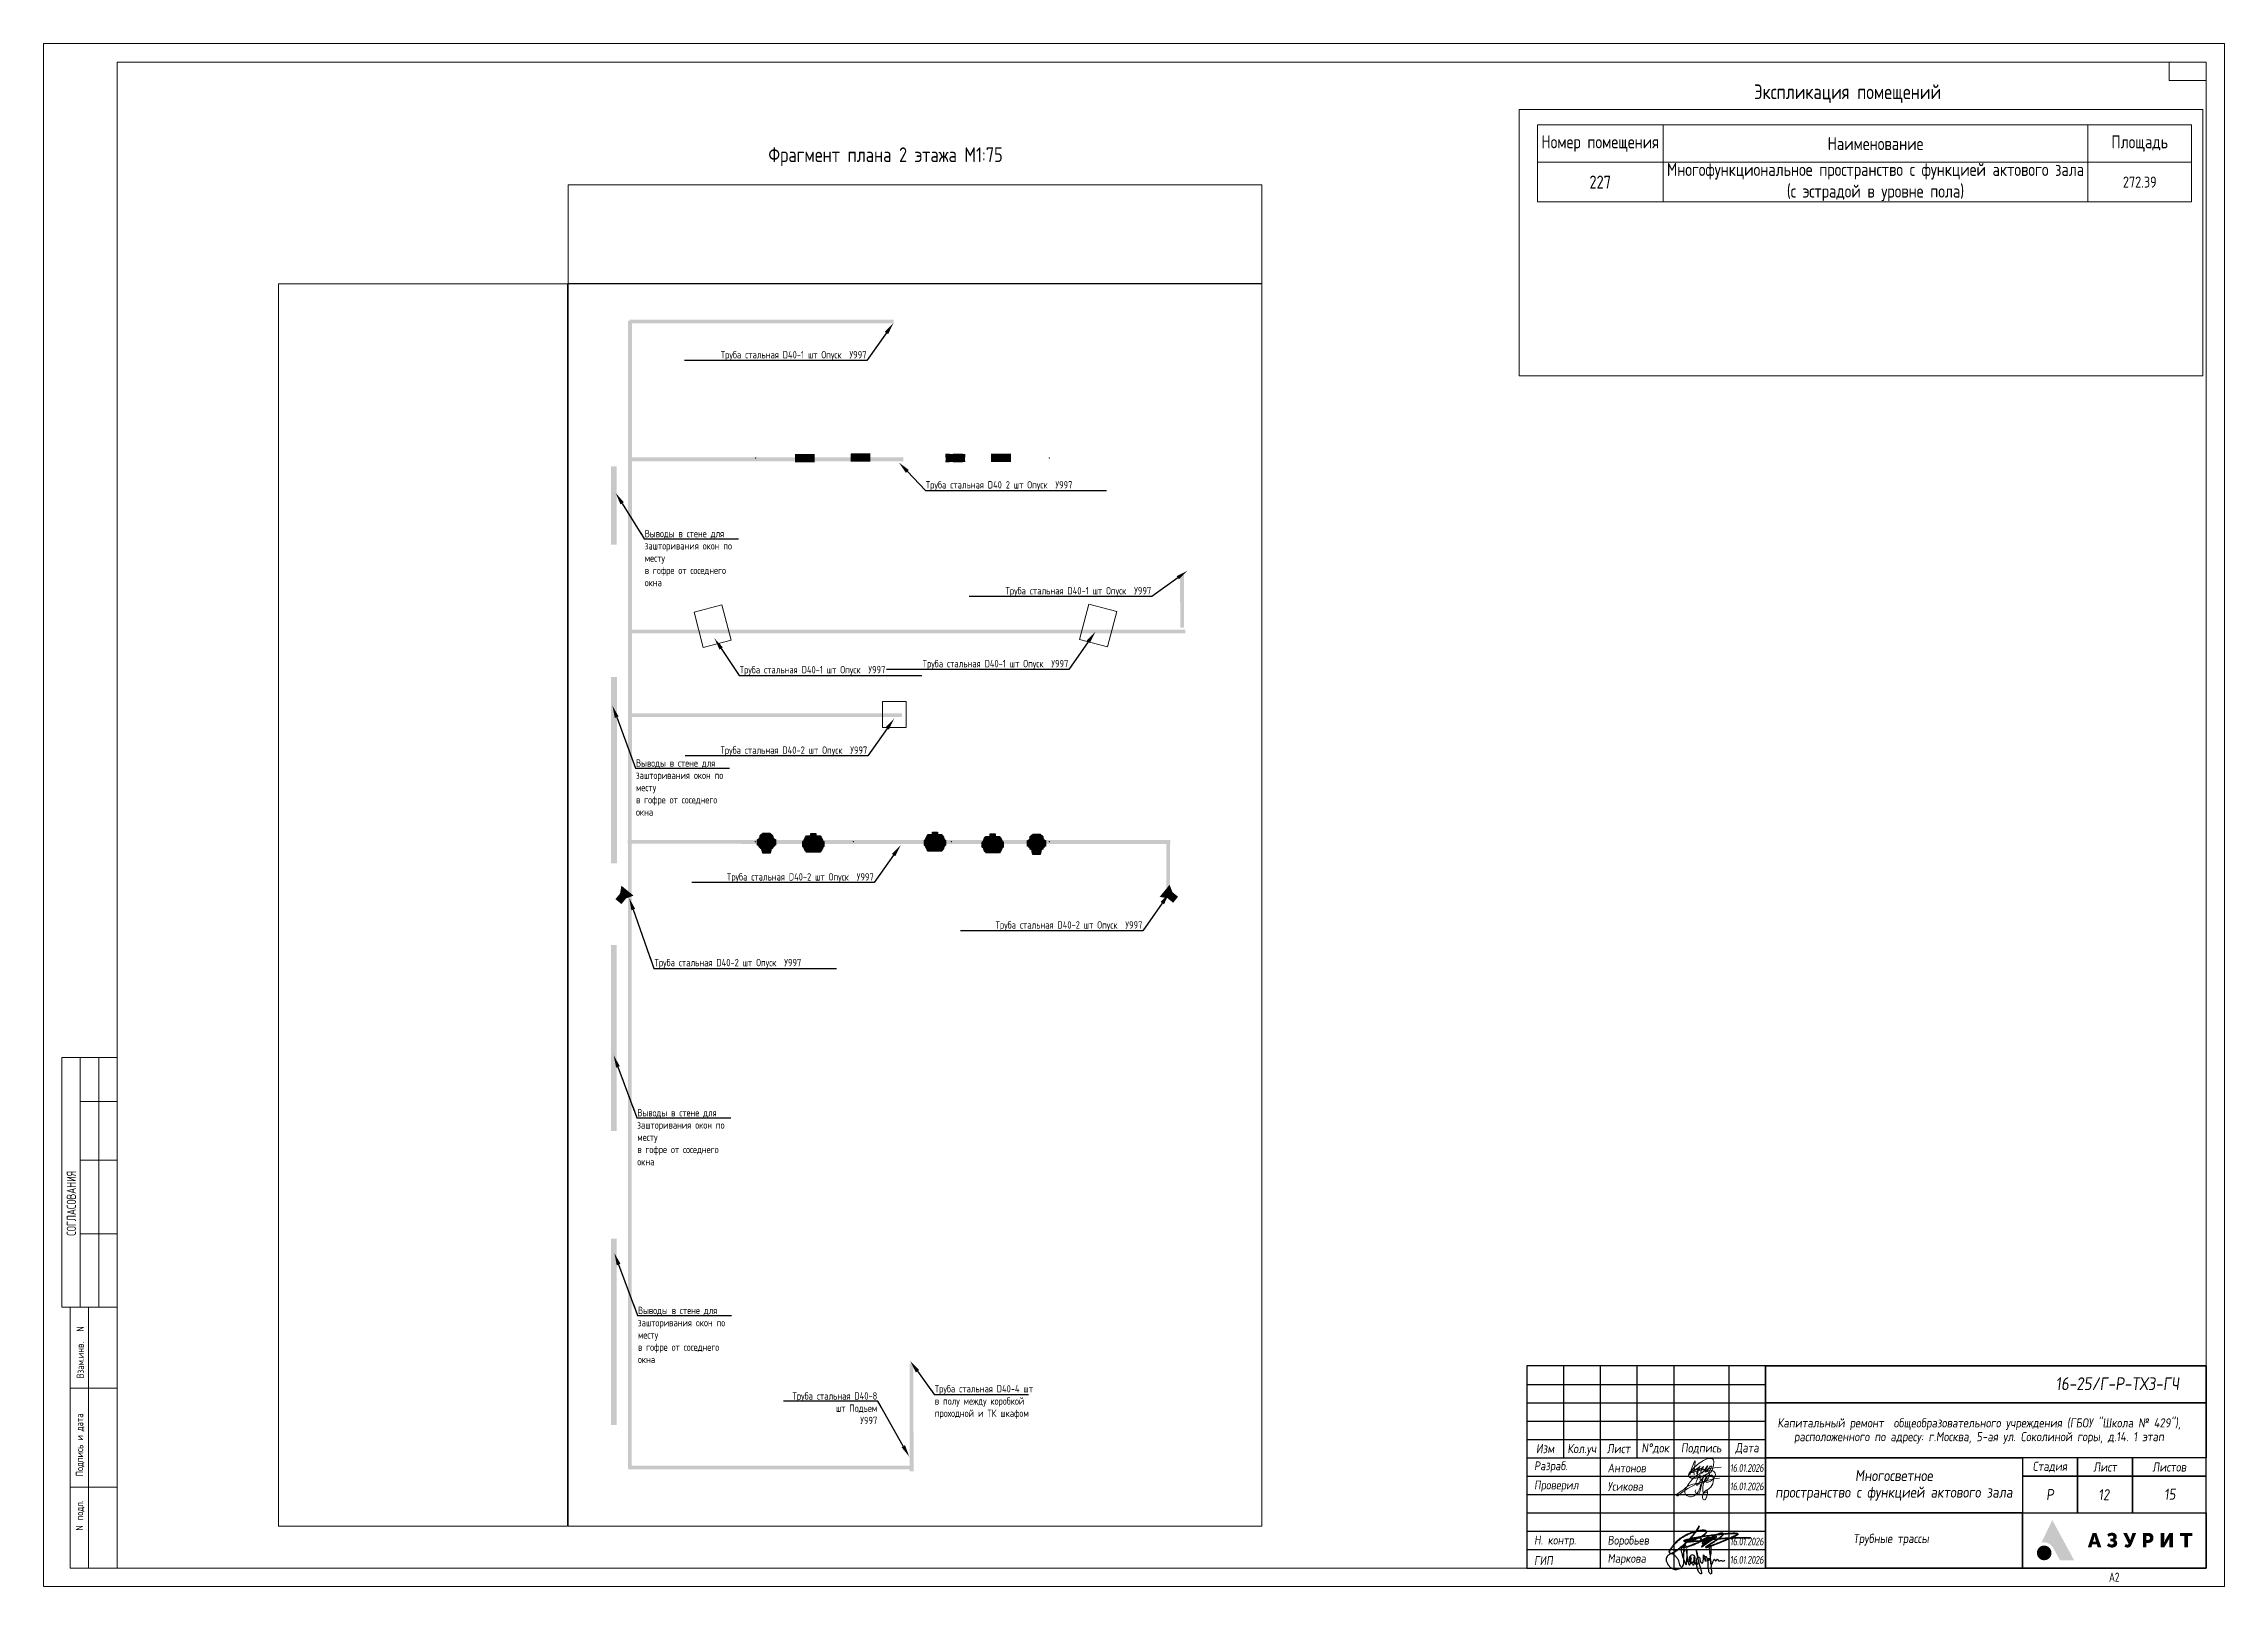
# Paper-space layout 'Layout1' of a CAD drawing. Header units: millimetres. Extents: x 0 to 594, y 0 to 420.
# The model-space entities are those that its viewports show. They can reach past a viewport. Long polylines and large blocks are cut down to what shows.
import ezdxf
from ezdxf import colors
from ezdxf.entities.mleader import LeaderData, LeaderLine
from ezdxf.enums import TextEntityAlignment as Align
from ezdxf.math import Vec2, Vec3

# ---------------------------------------------------------------- set-up
doc = ezdxf.new("R2010")
doc.units = ezdxf.units.MM
doc.layers.add('_STAMP', color=7, linetype='Continuous')
doc.layers.add('A-HATCH-FACADE', color=7, linetype='Continuous')
for name, color, linetype, lineweight in [('_TEXT', 7, 'Continuous', 30), ('ACME NEOZONE RING', 7, 'Continuous', 5), ('Lighting-Moving Light', 7, 'Continuous', 5), ('None', 7, 'Continuous', 5), ('Rigging-Truss-Insert Points', 7, 'Continuous', 5), ('TRUSS LIGHT', 7, 'Continuous', 5), ('М. Роспись', 21, 'Continuous', 13), ('ПОДПИСИ', 160, 'Continuous', 25)]:
    doc.layers.add(name, color=color, linetype=linetype, lineweight=lineweight)
doc.layers.add('Lighting-Input-2D', color=1, linetype='Continuous', lineweight=25, true_color=0xff0000)
doc.styles.add('GOST type A', font='GOST.TTF')
doc.styles.add('ISOCUPER', font='isocpeur.ttf', dxfattribs={"width": 0.85, "oblique": 7})
doc.styles.get("Standard").update_dxf_attribs({"font": 'GOST.TTF'})
pattern_1 = [(140.71946176, (1168900.765, 465949.527), (-2.906185126, -3.553126075), [3.33838121, -1.251892954]), (230.71946176, (1168900.765, 465949.527), (3.553126075, -2.906185126), [3.33838121, -1.251892954])]
pattern_2 = [(50.71946176, (449302.3885, -254460.3233), (-3.553126075, 2.906185126), [3.33838121, -1.251892954]), (140.71946176, (449302.3885, -254460.3233), (-2.906185126, -3.553126075), [3.33838121, -1.251892954])]

psp = doc.layouts.get("Layout1")

# ---------------------------------------------------------------- texts
at = {"lineweight": 9, "char_height": 4, "attachment_point": 1}
for s, width, insert in [('Экспликация помещений', 113.9548, (465.88, 408.96)), ('Фрагмент плана 2 этажа М1:75', 135.1242, (197.41, 391.83))]:
    psp.add_mtext_dynamic_manual_height_columns(s, width=width, gutter_width=12.5, heights=[0], dxfattribs=dict(at, insert=insert))
at = {"layer": '_TEXT', "char_height": 3, "attachment_point": 5, "style": 'ISOCUPER'}
for s, insert in [('12', (561.18, 25.02)), ('15', (579.14, 25.15))]:
    psp.add_mtext_dynamic_manual_height_columns(s, width=13.3529, gutter_width=12.5, heights=[9.08], dxfattribs=dict(at, insert=insert))
at = {"layer": '_TEXT', "insert": (503.22, 12.76), "char_height": 2.5, "attachment_point": 5, "line_spacing_factor": 0.9, "style": 'ISOCUPER'}
psp.add_mtext_dynamic_manual_height_columns('Трубные трассы', width=70.2605, gutter_width=0, heights=[24.08], dxfattribs=at)

msp = doc.modelspace()

# ---------------------------------------------------------------- blocks, each defined once
blk = doc.blocks.new('*U40')
at = {"lineweight": 9}
for p, q in [((-15, 410), (-15, 415)), ((-5, 410), (-15, 410)), ((-589, 76), (-589, 144)), ((-589, 144), (-574, 144)), ((-584, 76), (-584, 144)), ((-579, 76), (-579, 144)), ((-584, 132), (-574, 132)), ((-584, 116), (-574, 116)), ((-584, 96), (-574, 96)), ((-589, 76), (-574, 76)), ((-586.75, 5), (-586.75, 76)), ((-581.75, 76), (-581.75, 5)), ((-574, 54), (-586.75, 54)), ((-574, 27), (-586.75, 27)), ((-586.75, 5), (-574, 5)), ((-55, 5), (-5, 5))]:
    blk.add_line(p, q, dxfattribs=at)
for points in [[(-594, 420), (0, 420), (0, 0), (-594, 0)], [(-574, 415), (-5, 415), (-5, 5), (-574, 5)]]:
    blk.add_lwpolyline(points, close=True, dxfattribs=at)
at = {"lineweight": 9, "width": 0.9}
for s, height, p in [('СОГЛАСОВАНИЯ', 2.5, (-585.19, 95.46)), ('Взам.инв.', 2, (-583.02, 56.6)), ('Подпись и дата', 2, (-583.21, 29.95)), ('подл.', 2, (-583.21, 17.98)), ('N ', 2, (-583.21, 15.19))]:
    blk.add_text(s, height=height, rotation=90, dxfattribs=at).set_placement(p)
at = {"lineweight": 9}
blk.add_text('N', height=2, rotation=90, dxfattribs=at).set_placement((-583.02, 69.36))
at = {"lineweight": 9, "width": 0.9}
for tag, p in [('Номер_листа', (-10.11, 412.61)), ('ФОРМАТ', (-30, 2.5))]:
    blk.add_attdef(tag, text='', height=2.5, dxfattribs=at).set_placement(p, align=Align.MIDDLE_CENTER)
blk = doc.blocks.new('Логотип Азурит')
at = {"layer": '_STAMP', "linetype": 'Continuous', "true_color": 0x2a3756}
h = blk.add_hatch(color=159, dxfattribs=at)
h.dxf.hatch_style = 1
h.paths.add_polyline_path([(-39.4, 8.5), (-40.02, 9.65), (-40.61, 10.74), (-41.14, 11.7), (-41.62, 12.59), (-41.79, 12.89), (-41.86, 13.01), (-41.91, 12.94), (-41.99, 12.78), (-42.39, 11.96), (-42.77, 11.18), (-43.09, 10.5), (-43.47, 9.72), (-44.18, 8.26), (-44.5, 7.6), (-44.73, 7.14), (-44.85, 6.9), (-44.7, 6.93), (-44.51, 6.95), (-44.27, 6.97), (-44.09, 6.97), (-43.91, 6.96), (-43.74, 6.94), (-43.56, 6.91), (-43.39, 6.87), (-43.22, 6.81), (-43.05, 6.75), (-42.89, 6.68), (-42.73, 6.59), (-42.58, 6.5), (-42.43, 6.4), (-42.29, 6.29), (-42.15, 6.17), (-42.03, 6.04), (-41.91, 5.91), (-41.79, 5.77), (-41.72, 5.65), (-41.63, 5.5), (-41.3, 4.9), (-41.02, 4.39), (-40.57, 3.56), (-40.05, 2.59), (-39.78, 2.11), (-37.86, 2.11), (-36.5, 2.11), (-35.94, 2.12), (-36.48, 3.13), (-36.82, 3.75), (-37.16, 4.37), (-37.67, 5.33), (-38.2, 6.3), (-38.54, 6.93), (-38.87, 7.53)])
at = {"layer": '_STAMP', "linetype": 'Continuous', "true_color": 0x1447b7}
h = blk.add_hatch(color=162, dxfattribs=at)
h.dxf.hatch_style = 1
h.paths.add_polyline_path([(-42.09, 4.22), (-42.11, 4.4), (-42.15, 4.58), (-42.2, 4.76), (-42.27, 4.93), (-42.35, 5.1), (-42.45, 5.26), (-42.57, 5.41), (-42.7, 5.55), (-42.8, 5.64), (-42.91, 5.72), (-43.14, 5.86), (-43.38, 5.97), (-43.63, 6.05), (-43.89, 6.09), (-44.15, 6.1), (-44.42, 6.07), (-44.55, 6.04), (-44.68, 6.01), (-44.87, 5.94), (-45.05, 5.85), (-45.22, 5.74), (-45.37, 5.62), (-45.51, 5.49), (-45.63, 5.35), (-45.75, 5.19), (-45.84, 5.03), (-45.92, 4.85), (-45.98, 4.67), (-46.03, 4.49), (-46.06, 4.29), (-46.07, 4.1), (-46.05, 3.9), (-46.02, 3.7), (-45.97, 3.51), (-45.92, 3.37), (-45.87, 3.24), (-45.8, 3.11), (-45.72, 2.99), (-45.64, 2.88), (-45.54, 2.77), (-45.44, 2.67), (-45.33, 2.57), (-45.22, 2.49), (-45.1, 2.41), (-44.98, 2.34), (-44.85, 2.28), (-44.72, 2.22), (-44.58, 2.18), (-44.44, 2.15), (-44.3, 2.13), (-44.05, 2.12), (-43.8, 2.14), (-43.57, 2.19), (-43.34, 2.26), (-43.12, 2.37), (-42.92, 2.5), (-42.73, 2.65), (-42.56, 2.83), (-42.44, 2.99), (-42.34, 3.15), (-42.26, 3.32), (-42.19, 3.49), (-42.14, 3.67), (-42.11, 3.85), (-42.09, 4.03)])
at = {"layer": '_STAMP', "linetype": 'Continuous', "true_color": 0x2a3756}
h = blk.add_hatch(color=159, dxfattribs=at)
h.dxf.hatch_style = 1
h.paths.add_polyline_path([(-29.3, 7.88), (-29.63, 8.84), (-29.86, 9.53), (-30.37, 9.54), (-30.87, 9.54), (-30.93, 9.38), (-31.26, 8.4), (-31.64, 7.27), (-31.97, 6.31), (-32.19, 5.64), (-32.05, 5.63), (-31.71, 5.62), (-31.23, 5.62), (-31.11, 6.03), (-30.99, 6.44), (-30.37, 6.44), (-29.75, 6.44), (-29.63, 6.03), (-29.52, 5.62), (-29.03, 5.62), (-28.54, 5.62), (-28.6, 5.8), (-28.93, 6.79)])
h.paths.add_polyline_path([(-30.77, 7.21), (-30.74, 7.31), (-30.56, 7.93), (-30.43, 8.43), (-30.39, 8.59), (-30.37, 8.65), (-30.35, 8.64), (-30.31, 8.45), (-30.22, 8.08), (-30.11, 7.66), (-30.01, 7.33), (-29.97, 7.21), (-30.37, 7.21)], flags=16)
h = blk.add_hatch(color=159, dxfattribs=at)
h.dxf.hatch_style = 1
h.paths.add_polyline_path([(-24.39, 7.35), (-24.47, 7.43), (-24.56, 7.5), (-24.66, 7.56), (-24.81, 7.65), (-24.74, 7.69), (-24.65, 7.75), (-24.55, 7.86), (-24.45, 7.97), (-24.38, 8.09), (-24.35, 8.18), (-24.32, 8.25), (-24.31, 8.34), (-24.3, 8.45), (-24.3, 8.65), (-24.31, 8.73), (-24.34, 8.82), (-24.41, 8.99), (-24.51, 9.14), (-24.63, 9.28), (-24.78, 9.39), (-24.95, 9.48), (-25.13, 9.55), (-25.34, 9.59), (-25.56, 9.6), (-25.74, 9.6), (-25.91, 9.58), (-26.08, 9.55), (-26.23, 9.51), (-26.39, 9.46), (-26.53, 9.39), (-26.67, 9.32), (-26.8, 9.23), (-26.9, 9.15), (-26.81, 8.98), (-26.64, 8.66), (-26.54, 8.5), (-26.51, 8.5), (-26.46, 8.54), (-26.35, 8.61), (-26.21, 8.67), (-26.07, 8.73), (-25.93, 8.77), (-25.82, 8.79), (-25.72, 8.79), (-25.62, 8.79), (-25.53, 8.76), (-25.46, 8.73), (-25.39, 8.68), (-25.34, 8.62), (-25.3, 8.55), (-25.26, 8.45), (-25.26, 8.36), (-25.27, 8.27), (-25.32, 8.18), (-25.36, 8.13), (-25.39, 8.08), (-25.44, 8.05), (-25.49, 8.02), (-25.63, 7.99), (-25.84, 7.98), (-26.1, 7.97), (-26.1, 7.6), (-26.1, 7.24), (-25.78, 7.23), (-25.54, 7.21), (-25.45, 7.2), (-25.38, 7.18), (-25.33, 7.15), (-25.28, 7.12), (-25.25, 7.08), (-25.21, 7.02), (-25.19, 6.96), (-25.17, 6.9), (-25.17, 6.76), (-25.18, 6.7), (-25.2, 6.64), (-25.23, 6.58), (-25.26, 6.53), (-25.31, 6.49), (-25.37, 6.45), (-25.44, 6.43), (-25.52, 6.41), (-25.69, 6.39), (-25.78, 6.39), (-25.87, 6.41), (-26, 6.45), (-26.16, 6.51), (-26.3, 6.6), (-26.43, 6.69), (-26.53, 6.76), (-26.77, 6.45), (-26.93, 6.26), (-26.97, 6.2), (-26.98, 6.15), (-26.97, 6.11), (-26.94, 6.07), (-26.82, 5.97), (-26.62, 5.84), (-26.41, 5.73), (-26.19, 5.65), (-25.97, 5.59), (-25.78, 5.57), (-25.53, 5.57), (-25.3, 5.58), (-25.12, 5.61), (-24.99, 5.65), (-24.87, 5.71), (-24.75, 5.78), (-24.64, 5.85), (-24.54, 5.94), (-24.45, 6.03), (-24.37, 6.13), (-24.31, 6.23), (-24.25, 6.37), (-24.21, 6.51), (-24.2, 6.66), (-24.2, 6.82), (-24.21, 6.94), (-24.24, 7.06), (-24.28, 7.16), (-24.33, 7.26)])
h = blk.add_hatch(color=159, dxfattribs=at)
h.dxf.hatch_style = 1
h.paths.add_polyline_path([(-19.61, 8.04), (-19.36, 8.68), (-19.14, 9.22), (-19.03, 9.53), (-19.17, 9.54), (-19.52, 9.54), (-20.02, 9.54), (-20.05, 9.44), (-20.31, 8.65), (-20.59, 7.81), (-20.63, 7.68), (-20.66, 7.62), (-20.67, 7.61), (-20.7, 7.67), (-20.82, 7.97), (-21.01, 8.4), (-21.34, 9.1), (-21.54, 9.54), (-22.06, 9.54), (-22.58, 9.54), (-22.4, 9.17), (-21.88, 8.17), (-21.32, 7.06), (-21.11, 6.63), (-21.09, 6.56), (-21.1, 6.52), (-21.15, 6.45), (-21.21, 6.41), (-21.28, 6.38), (-21.37, 6.37), (-21.45, 6.37), (-21.55, 6.39), (-21.64, 6.43), (-21.74, 6.49), (-21.82, 6.53), (-21.86, 6.49), (-21.92, 6.39), (-22.11, 6.05), (-22.23, 5.85), (-22.18, 5.81), (-22.08, 5.75), (-21.95, 5.69), (-21.81, 5.63), (-21.69, 5.59), (-21.51, 5.57), (-21.31, 5.57), (-21.12, 5.59), (-20.97, 5.62), (-20.88, 5.66), (-20.79, 5.71), (-20.71, 5.77), (-20.63, 5.84), (-20.56, 5.93), (-20.48, 6.02), (-20.35, 6.23), (-20.28, 6.35), (-20.21, 6.51), (-19.92, 7.25)])
h = blk.add_hatch(color=159, dxfattribs=at)
h.dxf.hatch_style = 1
h.paths.add_polyline_path([(-14.46, 7.53), (-14.41, 7.64), (-14.37, 7.74), (-14.33, 7.96), (-14.31, 8.19), (-14.32, 8.41), (-14.37, 8.63), (-14.45, 8.83), (-14.5, 8.93), (-14.55, 9.02), (-14.62, 9.1), (-14.69, 9.18), (-14.81, 9.29), (-14.92, 9.37), (-15.06, 9.43), (-15.21, 9.49), (-15.33, 9.52), (-15.49, 9.53), (-16.3, 9.54), (-17.21, 9.54), (-17.21, 7.58), (-17.21, 5.62), (-16.73, 5.62), (-16.25, 5.62), (-16.25, 6.23), (-16.25, 6.83), (-15.87, 6.83), (-15.58, 6.84), (-15.35, 6.86), (-15.17, 6.91), (-14.99, 6.98), (-14.83, 7.08), (-14.69, 7.2), (-14.56, 7.36)])
h.paths.add_polyline_path([(-15.6, 7.68), (-15.67, 7.66), (-15.95, 7.66), (-16.25, 7.66), (-16.25, 8.2), (-16.25, 8.74), (-15.93, 8.73), (-15.64, 8.72), (-15.57, 8.7), (-15.51, 8.67), (-15.42, 8.6), (-15.35, 8.51), (-15.32, 8.45), (-15.3, 8.39), (-15.29, 8.19), (-15.29, 8.07), (-15.3, 8), (-15.32, 7.94), (-15.35, 7.88), (-15.39, 7.82), (-15.43, 7.78), (-15.53, 7.71)], flags=16)
h = blk.add_hatch(color=159, dxfattribs=at)
h.dxf.hatch_style = 1
h.paths.add_polyline_path([(-10.09, 7.82), (-9.98, 8.03), (-9.94, 8.12), (-9.95, 7.93), (-9.96, 7.49), (-9.97, 6.69), (-9.97, 5.62), (-9.5, 5.62), (-9.04, 5.62), (-9.04, 7.58), (-9.04, 9.54), (-9.51, 9.54), (-9.99, 9.54), (-10.36, 8.91), (-10.84, 8.1), (-11.03, 7.78), (-11.26, 7.34), (-11.37, 7.13), (-11.42, 7.05), (-11.41, 7.31), (-11.39, 7.78), (-11.39, 8.55), (-11.39, 9.54), (-11.86, 9.54), (-12.34, 9.54), (-12.34, 7.58), (-12.34, 5.62), (-11.86, 5.62), (-11.37, 5.62), (-11.18, 5.95), (-10.61, 6.89), (-10.31, 7.42)])
h = blk.add_hatch(color=159, dxfattribs=at)
h.dxf.hatch_style = 1
h.paths.add_polyline_path([(-3.74, 9.14), (-3.74, 9.54), (-5.42, 9.54), (-7.09, 9.54), (-7.09, 9.14), (-7.09, 8.74), (-6.5, 8.74), (-5.9, 8.74), (-5.9, 7.18), (-5.9, 5.62), (-5.43, 5.62), (-4.95, 5.62), (-4.95, 7.18), (-4.95, 8.74), (-4.35, 8.74), (-3.74, 8.74)])
blk = doc.blocks.new('Воробьев')
at = {"color": 0}
for points in [[(9, 6.23), (8.81, 5.8), (8.47, 5.27), (8.06, 4.65), (7.64, 4.14), (7.22, 3.56), (6.72, 3.01), (6.11, 2.31), (5.34, 1.61), (4.69, 1), (3.94, 0.4), (3.23, -0.16), (2.53, -0.65), (1.89, -1.09), (1.34, -1.28), (1.02, -1.07), (0.94, -0.69), (1.15, -0.19), (1.44, 0.22), (1.96, 0.94), (2.46, 1.52), (2.89, 1.97), (3.29, 2.38), (3.79, 2.78), (4.4, 3.2), (5.19, 3.67), (5.98, 4.05), (6.55, 4.3), (7.29, 4.56), (7.91, 4.74), (8.67, 4.94), (9.55, 5.11), (10.18, 5.19), (10.76, 5.1), (10.97, 4.89), (10.94, 4.46), (10.66, 4.11), (10.33, 3.82), (9.6, 3.39), (8.89, 3.03), (8.22, 2.76), (7.46, 2.41), (6.88, 2.19), (6.5, 2.15), (6.49, 2.23), (6.75, 2.44), (7.37, 2.71), (8.05, 2.96), (8.6, 3.07), (9.07, 3.1), (9.42, 3.03), (9.52, 2.83), (9.47, 2.44), (9.3, 2.18), (8.99, 1.9), (8.61, 1.65), (8.09, 1.43), (7.11, 1.04), (6.25, 0.73), (5.34, 0.49), (4.81, 0.42), (4.32, 0.49), (4.32, 0.67), (4.44, 0.76), (4.61, 0.86), (5.42, 1.09)], [(9.07, 6.13), (8.88, 5.69), (8.54, 5.16), (8.13, 4.55), (7.71, 4.04), (7.29, 3.45), (6.79, 2.9), (6.18, 2.21), (5.41, 1.5), (4.76, 0.9), (4, 0.29), (3.3, -0.27), (2.6, -0.76), (1.96, -1.19), (1.41, -1.38), (1.09, -1.18), (1.01, -0.79), (1.22, -0.29), (1.51, 0.12), (2.03, 0.83), (2.53, 1.42), (2.96, 1.86), (3.36, 2.27), (3.86, 2.67), (4.47, 3.1), (5.26, 3.56), (6.05, 3.95), (6.62, 4.2), (7.36, 4.46), (7.98, 4.63), (8.74, 4.84), (9.62, 5), (10.25, 5.09), (10.83, 5), (11.04, 4.78), (11.01, 4.35), (10.73, 4), (10.4, 3.71), (9.67, 3.29), (8.96, 2.92), (8.29, 2.65), (7.53, 2.31), (6.95, 2.09), (6.57, 2.04), (6.56, 2.12), (6.82, 2.34), (7.44, 2.61), (8.12, 2.86), (8.67, 2.96), (9.14, 3), (9.49, 2.92), (9.59, 2.73), (9.54, 2.34), (9.37, 2.08), (9.06, 1.8), (8.68, 1.55), (8.16, 1.32), (7.18, 0.93), (6.32, 0.63), (5.41, 0.38), (4.88, 0.32), (4.39, 0.39), (4.39, 0.56), (4.51, 0.66), (4.68, 0.76), (5.49, 0.98)]]:
    blk.add_spline(points, degree=3, dxfattribs=at)
for points in [[(23.09, 3.04), (19.6, 2.99), (16.88, 2.95), (15.26, 2.8), (13.68, 2.68), (11.9, 2.53), (10.74, 2.41), (9.29, 2.14), (7.52, 2.04), (6.46, 1.95), (5.89, 1.94), (5.28, 1.96), (4.94, 2.06), (4.85, 2.22), (4.95, 2.31), (5.22, 2.4), (5.81, 2.6), (6.31, 2.74), (6.95, 2.9), (7.74, 3.05), (9.12, 3.32), (11.12, 3.63), (12.77, 3.84), (14.84, 4.04), (16.43, 4.21), (17.58, 4.27), (18.78, 4.34), (19.26, 4.28), (19.55, 4.19), (19.63, 4.04), (19.5, 3.92), (19.23, 3.75), (18.51, 3.41), (17.75, 3.07), (16.46, 2.49), (15.49, 2.1), (14.61, 1.73), (13.82, 1.42), (13.18, 1.2), (12.55, 0.9), (11.86, 0.65), (11.27, 0.44), (10.95, 0.4), (10.83, 0.43), (10.84, 0.49), (10.93, 0.59), (11.35, 0.85), (11.85, 1.24), (12.69, 1.78), (13.15, 2.09), (13.75, 2.47), (14.58, 3.04), (15.03, 3.38), (15.41, 3.75), (15.63, 4.03), (15.6, 4.2), (15.48, 4.27), (15.14, 4.32), (14.86, 4.24), (14.51, 4.16), (14.21, 4.04), (13.45, 3.79), (13.02, 3.58), (12.51, 3.22), (11.86, 2.75), (11.26, 2.22), (10.74, 1.69), (10.22, 1.14), (9.48, 0.44), (9.91, 0.77), (10.4, 1.13), (10.94, 1.5), (11.68, 1.99), (13.09, 2.87), (13.46, 3.15), (13.93, 3.43), (13.64, 3.3), (13.14, 3.07), (12.58, 2.83), (12.04, 2.58), (10.84, 2.06), (10.51, 1.91), (10.03, 1.87), (9.83, 2.07), (10.16, 2.37), (10.72, 2.68), (11.51, 3.12), (11.91, 3.2), (12.37, 3.24), (12.59, 3.05), (12.34, 2.77), (11.77, 2.09), (11.32, 1.81), (10.87, 1.54), (10.48, 1.35), (10.03, 1.33), (9.92, 1.56), (10.05, 1.81), (10.29, 2.09), (10.63, 2.48), (11.01, 2.79), (11.56, 3.15), (11.75, 3.24), (11, 2.99), (10.23, 2.6), (9.88, 2.39), (9.2, 1.91)], [(23.16, 2.93), (19.67, 2.89), (16.95, 2.84), (15.33, 2.7), (13.75, 2.58), (11.97, 2.43), (10.81, 2.31), (9.36, 2.04), (7.59, 1.93), (6.53, 1.85), (5.96, 1.84), (5.35, 1.86), (5.01, 1.96), (4.92, 2.11), (5.02, 2.2), (5.29, 2.3), (5.88, 2.5), (6.38, 2.64), (7.02, 2.8), (7.81, 2.95), (9.19, 3.22), (11.19, 3.52), (12.84, 3.73), (14.91, 3.94), (16.5, 4.11), (17.65, 4.16), (18.85, 4.23), (19.33, 4.18), (19.62, 4.08), (19.7, 3.94), (19.57, 3.82), (19.3, 3.65), (18.58, 3.3), (17.82, 2.97), (16.53, 2.39), (15.56, 1.99), (14.68, 1.63), (13.89, 1.32), (13.25, 1.09), (12.62, 0.79), (11.93, 0.54), (11.34, 0.33), (11.02, 0.3), (10.9, 0.32), (10.91, 0.39), (11, 0.48), (11.42, 0.75), (11.92, 1.13), (12.75, 1.68), (13.22, 1.98), (13.82, 2.37), (14.65, 2.93), (15.1, 3.28), (15.48, 3.65), (15.7, 3.93), (15.67, 4.1), (15.55, 4.17), (15.21, 4.22), (14.93, 4.14), (14.58, 4.06), (14.28, 3.93), (13.52, 3.68), (13.09, 3.47), (12.58, 3.12), (11.93, 2.65), (11.33, 2.11), (10.81, 1.58), (10.29, 1.03), (9.55, 0.33), (9.98, 0.66), (10.47, 1.03), (11.01, 1.4), (11.75, 1.89), (13.16, 2.77), (13.53, 3.04), (14, 3.32), (13.71, 3.19), (13.21, 2.96), (12.65, 2.73), (12.11, 2.48), (10.91, 1.95), (10.58, 1.8), (10.1, 1.76), (9.9, 1.96), (10.23, 2.26), (10.79, 2.58), (11.58, 3.02), (11.98, 3.1), (12.44, 3.13), (12.66, 2.95), (12.41, 2.67), (11.84, 1.99), (11.39, 1.7), (10.94, 1.43), (10.55, 1.24), (10.1, 1.23), (9.99, 1.46), (10.12, 1.71), (10.36, 1.99), (10.7, 2.37), (11.08, 2.68), (11.63, 3.05), (11.82, 3.14), (11.07, 2.89), (10.3, 2.49), (9.95, 2.28), (9.27, 1.8)]]:
    blk.add_open_spline(points, degree=3, dxfattribs=at)
blk = doc.blocks.new('Маркова')
at = {"layer": 'ПОДПИСИ'}
for points in [[(44384.96, 26840.5), (44384.84, 26841), (44384.62, 26841.2), (44384.35, 26841.2), (44384.24, 26840.96), (44384.24, 26840.55), (44384.41, 26840.01), (44384.62, 26839.21), (44384.92, 26838.49), (44385.18, 26837.92), (44385.36, 26839.06), (44385.43, 26839.91), (44385.43, 26840.64), (44385.43, 26840.89), (44385.19, 26840.95), (44385.19, 26840.77), (44385.34, 26839.78), (44385.66, 26838.18), (44385.84, 26837.88), (44386.06, 26838.38), (44386.19, 26839.11), (44386.19, 26839.42), (44385.86, 26839.42), (44385.74, 26839.02), (44385.85, 26838.57), (44386.16, 26838.35), (44386.41, 26838.02), (44386.59, 26837.89), (44386.84, 26838.65), (44386.91, 26839.29), (44386.72, 26839.71), (44386.37, 26839.83), (44386.03, 26839.65), (44385.9, 26839.34), (44386.01, 26838.87), (44386.13, 26838.49), (44386.23, 26838.35), (44386.53, 26838.44), (44386.8, 26838.81), (44386.69, 26839.42), (44386.69, 26838.93), (44386.91, 26838.2), (44387.08, 26838.02), (44387.16, 26837.94), (44387.37, 26838.08), (44387.53, 26839.05), (44387.42, 26839.79), (44387.17, 26840.7), (44387.77, 26837.87), (44387.91, 26837.45), (44388.05, 26836.95), (44388.14, 26836.54), (44388.14, 26836.2), (44387.88, 26836.28), (44387.54, 26836.8), (44387.3, 26837.47), (44387.19, 26838.24), (44387.19, 26838.85), (44387.56, 26839.4), (44387.69, 26839.4), (44387.84, 26838.89), (44387.99, 26838.52), (44388.2, 26838.24), (44388.31, 26838.24), (44388.45, 26838.62), (44388.56, 26839.33), (44388.56, 26839.82), (44388.99, 26838.58), (44388.84, 26839.38), (44388.96, 26839.55), (44389.15, 26839.24), (44389.31, 26838.93), (44389.48, 26838.73), (44389.74, 26839.03), (44389.9, 26839.65), (44390, 26840.29), (44389.86, 26841.59), (44389.69, 26841.82), (44389.56, 26841.68), (44389.56, 26841.3), (44389.7, 26840.31), (44389.89, 26838.82), (44389.99, 26837.79), (44389.99, 26837.09), (44389.99, 26836.15), (44389.72, 26836.32), (44389.53, 26836.9), (44389.4, 26837.91), (44389.4, 26838.5), (44389.48, 26839.15), (44389.86, 26838.76), (44389.86, 26838.62), (44390.05, 26838.01), (44390.31, 26838.39), (44390.66, 26839.02), (44390.82, 26838.67), (44391.19, 26839.01), (44391.41, 26838.69), (44391.93, 26838.78), (44392.24, 26838.65), (44392.64, 26838.79)], [(44384.16, 26837.52), (44384.02, 26837.95), (44383.86, 26838.46), (44383.67, 26838.92), (44383.36, 26839.36), (44382.92, 26839.82), (44382.37, 26840.02), (44381.91, 26839.87), (44381.53, 26839.53), (44381.38, 26839.14), (44381.38, 26838.69), (44381.61, 26838.16), (44381.82, 26837.83), (44382.25, 26837.39), (44382.84, 26837.07), (44383.53, 26837.07), (44383.96, 26837.22), (44384.63, 26837.82), (44384.75, 26838.6), (44384.75, 26839.25), (44384.75, 26840.2), (44384.75, 26840.92)]]:
    blk.add_spline(points, degree=3, dxfattribs=at)
blk = doc.blocks.new('Антонов')
at = {"color": 5, "lineweight": 13}
for points in [[(0.27, 1.09), (0.97, 1.86), (1.9, 2.63), (2.75, 3.17), (3.21, 3.4), (3.62, 3.53), (4.02, 3.56), (4.31, 3.51), (4.49, 3.41), (4.62, 3.21), (4.68, 2.99), (4.68, 2.7), (4.66, 2.44), (4.61, 2.14), (4.54, 1.81), (4.46, 1.5), (4.37, 1.29), (4.25, 1.09), (4.1, 0.9), (3.96, 0.79), (3.82, 0.73), (3.76, 0.76), (3.74, 0.82), (3.75, 0.88), (3.8, 1), (3.99, 1.36), (4.21, 1.75), (4.31, 2), (4.27, 2.06), (4.22, 2.09), (4.15, 2.08), (4.08, 2.05), (4.01, 2), (3.96, 1.96), (3.35, 1.16), (3.17, 0.96), (3.06, 0.89), (3.04, 0.95), (3.06, 1.02), (3.18, 1.28), (3.38, 1.69), (3.5, 1.95), (3.53, 2.06), (3.53, 2.1), (3.49, 2.1), (3.46, 2.09), (3.4, 2.05), (3.37, 2.02), (3.36, 1.99), (3.34, 1.96), (3.32, 1.92), (3.3, 1.9), (3.29, 1.88), (3.02, 1.49), (2.86, 1.24), (2.72, 1.03), (2.55, 0.86), (2.41, 0.75), (2.33, 0.73), (2.27, 0.73), (2.25, 0.75), (2.23, 0.79), (2.21, 0.83), (2.21, 0.87), (2.2, 0.91), (2.2, 0.95), (2.21, 0.98), (2.23, 1.03), (2.25, 1.06), (2.28, 1.15), (2.3, 1.21), (2.36, 1.42), (2.42, 1.55), (2.48, 1.64), (2.55, 1.73), (2.59, 1.8), (2.64, 1.85), (2.67, 1.9), (2.71, 1.95), (2.71, 1.98), (2.65, 1.93), (2.62, 1.88), (2.55, 1.8), (2.49, 1.75), (2.4, 1.7), (2.33, 1.66), (2.28, 1.62), (2.22, 1.57), (2.18, 1.54), (2.13, 1.52), (2.1, 1.5), (2.06, 1.48), (2.02, 1.47), (1.97, 1.46), (1.91, 1.44), (1.87, 1.43), (1.85, 1.44), (1.82, 1.45), (1.8, 1.46), (1.77, 1.45), (1.75, 1.37), (1.75, 1.29), (1.72, 1.23), (1.69, 1.16), (1.67, 1.1), (1.66, 1.06), (1.65, 0.95), (1.63, 0.87), (1.61, 0.81), (1.61, 0.76), (1.58, 0.67), (1.55, 0.61), (1.49, 0.58), (1.47, 0.6), (1.46, 0.66), (1.45, 0.69), (1.45, 0.76), (1.47, 0.82), (1.47, 0.87), (1.49, 0.92), (1.52, 0.99), (1.56, 1.07), (1.58, 1.12), (1.58, 1.17), (1.6, 1.22), (1.61, 1.25), (1.62, 1.29), (1.63, 1.35), (1.65, 1.4), (1.7, 1.51), (1.71, 1.55), (1.73, 1.59), (1.76, 1.63), (1.79, 1.67), (1.83, 1.72), (1.85, 1.77), (1.89, 1.83), (1.92, 1.87), (1.97, 1.93), (2.01, 1.98), (2.03, 2.02), (2.06, 2.09), (2.04, 2.04), (1.99, 1.97), (1.91, 1.88), (1.84, 1.8), (1.74, 1.73), (1.6, 1.66), (1.5, 1.59), (1.4, 1.55), (1.18, 1.46), (1.12, 1.43), (1.05, 1.39), (0.99, 1.35), (0.89, 1.33), (0.84, 1.32), (0.77, 1.3), (0.72, 1.29), (0.64, 1.27), (0.5, 1.26), (0.44, 1.25), (0.34, 1.17), (0.13, 0.91), (0.07, 0.83), (0.04, 0.79), (0, 0.74), (-0.04, 0.67), (-0.06, 0.61), (-0.08, 0.58), (-0.11, 0.52), (-0.12, 0.5), (-0.15, 0.4), (-0.16, 0.35), (-0.15, 0.28), (-0.13, 0.23), (-0.12, 0.17), (-0.11, 0.13), (-0.03, 0.03), (0.03, -0.03), (0.07, -0.06), (0.14, -0.09), (0.22, -0.13), (0.27, -0.15), (0.36, -0.2), (0.44, -0.23), (0.55, -0.24), (0.63, -0.23), (0.71, -0.24), (0.76, -0.24), (0.84, -0.24), (0.9, -0.25), (0.97, -0.24), (1.01, -0.24), (1.09, -0.23), (1.15, -0.23), (1.23, -0.22), (1.29, -0.2), (1.36, -0.19), (1.42, -0.17), (1.5, -0.16), (1.75, -0.11), (1.9, -0.1), (2, -0.08), (2.05, -0.06), (2.12, -0.03), (2.18, -0.01), (2.26, 0.01), (2.33, 0.04), (2.45, 0.08), (2.52, 0.11), (2.58, 0.14), (2.63, 0.17), (2.72, 0.21), (2.79, 0.25), (2.84, 0.25), (3.02, 0.34), (3.1, 0.38), (3.15, 0.4), (3.25, 0.47), (3.27, 0.51), (3.35, 0.56), (3.44, 0.62), (3.61, 0.69), (3.61, 0.67), (3.52, 0.62), (3.45, 0.56), (3.31, 0.49), (3.19, 0.42), (3.13, 0.37), (2.98, 0.25), (2.94, 0.21), (2.88, 0.15), (2.84, 0.09), (2.82, 0.07), (2.76, 0.03), (2.72, -0.01), (2.58, -0.18), (2.52, -0.25), (2.45, -0.34), (2.38, -0.44), (2.29, -0.6), (2.23, -0.71), (2.21, -0.82), (2.19, -0.91), (2.2, -0.99), (2.22, -1.03), (2.26, -1.07), (2.31, -1.12), (2.41, -1.18), (2.48, -1.17), (2.59, -1.15), (2.77, -1.09), (2.86, -1.01), (2.96, -0.95), (3.16, -0.77), (3.34, -0.59), (3.49, -0.4), (3.59, -0.27), (3.66, -0.15), (3.73, -0.03), (3.83, 0.19), (3.85, 0.31), (3.85, 0.42), (3.86, 0.47), (3.86, 0.53), (3.85, 0.62), (3.78, 0.75), (3.74, 0.84), (3.66, 0.93), (3.6, 1.03), (3.54, 1.07), (3.46, 1.11), (3.41, 1.15), (3.19, 1.3), (3.09, 1.34), (3.01, 1.38), (2.96, 1.41), (2.89, 1.46), (2.79, 1.47), (2.64, 1.51), (2.52, 1.53), (2.42, 1.54), (2.34, 1.56), (2.24, 1.57), (2.22, 1.57)], [(0.08, 0.39), (0.21, 0.87), (0.4, 1.54), (0.68, 2.21), (0.94, 2.84), (1.09, 3.08), (1.12, 2.85), (1.06, 2.31), (1, 1.74), (0.89, 1.03), (0.95, 0.38)], [(0.21, 0.87), (0.27, 0.79), (0.64, 0.85), (1.65, 1.15), (3.16, 1.5), (4.83, 1.75), (6.09, 1.85)], [(0.23, 0.86), (0.32, 0.93), (0.39, 0.96), (0.47, 1.01), (0.54, 1.06), (0.77, 1.19), (0.88, 1.23), (0.93, 1.25), (0.98, 1.27), (1.03, 1.28), (1.12, 1.32), (1.17, 1.34), (1.24, 1.37), (1.29, 1.39), (1.33, 1.41), (1.46, 1.45), (1.53, 1.48), (1.59, 1.5), (1.66, 1.52), (1.71, 1.53), (1.77, 1.54), (1.8, 1.55), (1.88, 1.56), (1.94, 1.56), (2.01, 1.56), (2.07, 1.57), (2.13, 1.57), (2.18, 1.57), (2.24, 1.57)]]:
    blk.add_lwpolyline(points, dxfattribs=at)
blk = doc.blocks.new('УС')
at = {"layer": 'М. Роспись', "color": 5}
for points in [[(-2.33, 2.69), (-1.51, 4.22)], [(-2.03, 1.52), (-1.76, 1.89), (-1.52, 2.48)], [(-0.28, 4.3), (-1.38, -0.41)]]:
    blk.add_lwpolyline(points, dxfattribs=at)
for centre, radius, start, end in [((11.51, -26.77), 32.14, 122.59061, 126.63035), ((6.34, -18.08), 21.66, 96.21561, 128.80282), ((-6.01, 0.63), 0.388, 302.59061, 316.48011), ((-2.04, -3.13), 5.08, 85.19765, 136.48011), ((-4.49, -0.33), 1.04, 158.33846, 221.5714), ((3.25, -3.41), 9.36, 112.74953, 158.33846), ((-2.01, -0.2), 0.662, 137.11943, 340.70088), ((-3.5, 1.96), 1.04, 353.10273, 358.60423), ((-2.16, 1.8), 0.311, 173.10273, 294.484), ((0.15, 1.87), 2.61, 161.68067, 178.60423), ((-4.76, 1.71), 3.5, 314.28717, 356.94772), ((-1.65, 1.54), 0.388, 356.94772, 85.19765), ((-1.41, 4.19), 0.113, 342.88241, 164.9698), ((5.41, 3.54), 6.74, 174.74245, 184.97106), ((-1.11, 2.96), 0.192, 180, 330.37405), ((-17.44, 11.39), 18.57, 332.66768, 337.55943), ((1.39, -1.69), 2.07, 114.07609, 194.41139), ((6.66, 0.09), 7.29, 148.0597, 181.45471), ((0, 0), 0.637, 188.54527, 19.6559), ((1.04, 2.98), 2.65, 61.84957, 122.20175), ((1.9, 2.43), 1.84, 99.30805, 169.94918), ((0.62, 2.82), 0.539, 187.35014, 302.13017), ((-3.19, -0.42), 3.85, 328.96922, 9.48207), ((0.8, 3.74), 0.388, 121.59822, 148.0597), ((0.23, 1.18), 1.04, 287.71587, 296.65503), ((1.09, 3.27), 0.945, 24.02095, 121.59822), ((-0.6, 2.83), 2.88, 296.65503, 24.27272), ((0.11, 5.12), 2.87, 286.14317, 337.18069), ((1.67, 3.86), 0.388, 22.47545, 99.30805), ((1.8, 4.41), 1.04, 337.18069, 61.84957), ((-7.51, -1.15), 0.232, 131.92458, 325.99653), ((-6.99, -1.5), 0.388, 128.80282, 145.99653), ((-3.88, 0.21), 1.86, 221.5714, 327.07475), ((-0.19, -2.04), 0.464, 201.71656, 308.54113)]:
    blk.add_arc(centre, radius, start, end, dxfattribs=at)
blk = doc.blocks.new('_Azurit_Stamp')
at = {"layer": '_STAMP'}
for p, q in [((-175, 55), (-175, 30)), ((-165, 55), (-165, 0)), ((-155, 55), (-155, 30)), ((-145, 55), (-145, 0)), ((-130, 55), (-130, 0)), ((-120, 55), (-120, 0)), ((-185, 50), (-120, 50)), ((-185, 45), (-120, 45)), ((-185, 40), (-120, 40)), ((-185, 35), (-120, 35)), ((-185, 30), (-120, 30)), ((-185, 25), (-120, 25)), ((-185, 20), (-120, 20)), ((-185, 15), (-120, 15)), ((-185, 10), (-120, 10)), ((-185, 5), (-120, 5))]:
    blk.add_line(p, q, dxfattribs=at)
for points in [[(-185, 0), (0, 0), (0, 55), (-185, 55)], [(-120, 55), (0, 55), (0, 45), (-120, 45)], [(-120, 45), (0, 45), (0, 30), (-120, 30)], [(-120, 30), (-50, 30), (-50, 15), (-120, 15)], [(-50, 25), (-35, 25), (-35, 30), (-50, 30)], [(-35, 25), (-20, 25), (-20, 30), (-35, 30)], [(-20, 25), (0, 25), (0, 30), (-20, 30)], [(-50, 15), (-35, 15), (-35, 25), (-50, 25)], [(-35, 15), (-20, 15), (-20, 25), (-35, 25)], [(-20, 15), (0, 15), (0, 25), (-20, 25)], [(-120, 15), (-50, 15), (-50, 0), (-120, 0)], [(-50, 15), (0, 15), (0, 0), (-50, 0)]]:
    blk.add_lwpolyline(points, close=True, dxfattribs=at)
at = {"color": 1, "lineweight": 15, "xscale": 1.420595361752659, "yscale": 1.420595361752659, "zscale": 1.420595361752659}
blk.add_blockref('Антонов', (-140.74, 24.79), dxfattribs=at)
at = {"color": 1, "lineweight": 15}
blk.add_blockref('УС', (-136.47, 21.05), dxfattribs=at)
at = {"linetype": 'Continuous'}
blk.add_blockref('Логотип Азурит', (0, 0), dxfattribs=at)
at = {"color": 172, "true_color": 0x1616e3, "xscale": 1.418317179910401, "yscale": 1.418317179910401, "zscale": 1.418317179910401}
blk.add_blockref('Маркова', (-63093.9, -38063.82), dxfattribs=at)
at = {"layer": '_TEXT', "color": 172, "lineweight": 0, "true_color": 0x1616e3}
blk.add_blockref('Воробьев', (-147.13, 5.22), dxfattribs=at)
at = {"layer": '_TEXT', "line_spacing_factor": 0.9, "style": 'ISOCUPER'}
for s, width, heights, insert, char_height, attachment_point in [('16-25/Г-Р-ТХ3-ГЧ ', 69.1586, [9.61], (-7.31, 50.18), 3.5, 6), ('\\pxa0.83333;Капитальный ремонт  общеобразовательного учреждения (ГБОУ "Школа № 429"), расположенного по адресу: г.Москва, 5-ая ул. Соколиной горы, д.14. 1 этап  ', 116.4301, [14.01], (-61.81, 37.3), 2.5, 5), ('Многосветное \\Pпространство с функцией актового зала{\\fGOST type A|b0|i0|c204|p34;\\Q0;\\W1; }', 69.1586, [14.57], (-85, 22.5), 3, 5)]:
    blk.add_mtext_dynamic_manual_height_columns(s, width=width, gutter_width=0, heights=heights, dxfattribs=dict(at, insert=insert, char_height=char_height, attachment_point=attachment_point))
at = {"layer": '_TEXT', "style": 'ISOCUPER'}
for s, width, heights, insert, char_height, attachment_point in [('Изм', 10, [0], (-180, 32.5), 2.5, 5), ('Кол.уч', 10, [0], (-170, 32.17), 2.5, 5), ('Лист', 10, [0], (-160, 32.5), 2.5, 5), ('N%%Dдок', 10, [0], (-150, 32.5), 2.5, 5), ('Подпись', 10, [0], (-137.5, 32.5), 2.5, 5), ('Дата', 10, [0], (-125, 32.5), 2.5, 5), ('Разраб.', 20, [0], (-183, 27.5), 2.4, 4), ('Проверил', 20, [0], (-183, 22.27), 2.4, 4), ('Антонов', 19.0361, [0], (-163, 27.23), 2.4, 4), ('{\\W0.82;\\T0.92;16.01.2026}', 7.4894, [0], (-129.7, 27.23), 2.1, 4), ('Стадия', 15, [0], (-42.5, 27.5), 2.5, 5), ('Лист', 15, [0], (-27.5, 27.5), 2.5, 5), ('Листов', 15, [0], (-10, 27.5), 2.5, 5), ('{\\W0.82;\\T0.92;16.01.2026}', 7.4894, [0], (-129.7, 22.23), 2.1, 4), ('Р', 13.3529, [9.08], (-42.5, 20), 3, 5), ('Н. контр.', 20, [0], (-183, 7.27), 2.4, 4), ('{\\W0.82;\\T0.92;16.01.2026}', 7.4894, [0], (-129.7, 7.23), 2.1, 4), ('ГИП', 20, [0], (-183, 2.04), 2.4, 4), ('{\\W0.82;\\T0.92;16.01.2026}', 7.4894, [0], (-129.7, 2.23), 2.1, 4)]:
    blk.add_mtext_dynamic_manual_height_columns(s, width=width, gutter_width=12.5, heights=heights, dxfattribs=dict(at, insert=insert, char_height=char_height, attachment_point=attachment_point))
at = {"layer": '_TEXT', "color": 5, "insert": (-163, 22.23), "char_height": 2.4, "attachment_point": 4, "style": 'ISOCUPER'}
blk.add_mtext_dynamic_manual_height_columns('{\\C256;Усикова}', width=19.0361, gutter_width=12.5, heights=[0], dxfattribs=at)
at = {"layer": '_TEXT', "color": 0, "char_height": 2.4, "attachment_point": 4, "style": 'ISOCUPER'}
for s, insert in [('Воробьев', (-163, 7.23)), ('Маркова', (-163, 2.29))]:
    blk.add_mtext_dynamic_manual_height_columns(s, width=19.0361, gutter_width=12.5, heights=[0], dxfattribs=dict(at, insert=insert))
blk = doc.blocks.new('*T113')
at = {"color": 0, "linetype": 'ByBlock', "lineweight": 9, "ltscale": 100, "transparency": 16777216}
for p, q in [((0, 0), (17814, 0)), ((0, 0), (0, -2094)), ((3420, 0), (3420, -2094)), ((14995, 0), (14995, -2094)), ((17814, 0), (17814, -2094)), ((0, -1019), (17814, -1019)), ((0, -2094), (17814, -2094))]:
    blk.add_line(p, q, dxfattribs=at)
at = {"color": 0, "lineweight": 9, "ltscale": 100, "transparency": 16777216, "attachment_point": 5, "style": 'GOST type A'}
for s, insert, char_height, width in [('Номер помещения', (1710, -510), 353.36, 3415.93), ('Наименование', (9208, -510), 353.36, 11570.98), ('Площадь', (16405, -510), 353.4, 2814.1)]:
    blk.add_mtext(s, dxfattribs=dict(at, insert=insert, char_height=char_height, width=width))
at = {"color": 0, "lineweight": 9, "ltscale": 100, "transparency": 16777216, "attachment_point": 5}
for s, insert, char_height, width in [('Многофункциональное пространство с функцией актового зала (с эстрадой в уровне пола)', (9208, -1557), 353.36, 11570.98), ('227', (1710, -1557), 353.4, 3415.93), ('272.39', (16405, -1557), 300, 2814.1)]:
    blk.add_mtext(s, dxfattribs=dict(at, insert=insert, char_height=char_height, width=width))
blk = doc.blocks.new('Truss Straight Prolyte H40V-200 387x387x2000_3d')
at = {"layer": 'Rigging-Truss-Insert Points'}
for p in [(0, 0), (2000, 0)]:
    blk.add_point(p, dxfattribs=at)
blk = doc.blocks.new('Truss-46')
at = {"layer": 'TRUSS LIGHT', "color": 7, "transparency": 33554687}
blk.add_blockref('Truss Straight Prolyte H40V-200 387x387x2000_3d', (0, 0), dxfattribs=at)
at = {"layer": 'TRUSS LIGHT', "color": 0, "flags": 1}
for tag in ['Position_Name', 'Location', 'Trim', 'Length', 'Total_Hung_Weight', 'Note', 'WH', 'WH-A', 'TE', 'TE-A', 'Model_Name', 'Manufacturer', 'Length', 'Width', 'Height', 'Weight_Imperial', 'Weight_Metric', 'Truss_Color', 'User_Field_1', 'User_Field_2', 'User_Field_3', 'User_Field_4', 'User_Field_5', 'User_Field_6']:
    blk.add_attdef(tag, (-11004, -194.5), '', height=0.18, dxfattribs=at)
blk = doc.blocks.new('Group-202')
at = {"layer": 'Lighting-Input-2D', "linetype": 'Continuous', "lineweight": 0, "true_color": 0x00ffff}
blk.add_hatch(color=4, dxfattribs=at).paths.add_polyline_path([(-52, -122), (48, -122), (48, -172), (-52, -172)])
at = {"layer": 'Lighting-Moving Light', "linetype": 'Continuous', "lineweight": 0, "true_color": 0x00ffff, "transparency": 33554687}
h = blk.add_hatch(color=4, dxfattribs=at)
edge = h.paths.add_edge_path()
edge.add_line((127, -139), (71, -186))
edge.add_line((71, -186), (-71, -186))
edge.add_line((-71, -186), (-127, -139))
edge.add_line((-127, -139), (-127, -119))
edge.add_line((-127, -119), (-130, -116))
edge.add_line((-130, -116), (-130, -100))
edge.add_arc((-125, -90), 11.3, 231.4619, 243.69, ccw=False)
edge.add_arc((-52, -11), 119, 216.854, 227.8944, ccw=False)
edge.add_arc((-40, 0), 135, 204.9608, 217.5053, ccw=False)
edge.add_line((-162, -57), (-185, -57))
edge.add_line((-185, -57), (-185, 57))
edge.add_line((-185, 57), (-162, 57))
edge.add_arc((-40, 0), 135, 132.7569, 154.9971, ccw=False)
edge.add_arc((-129, 96), 4.36, 103.059, 133.878, ccw=False)
edge.add_line((-130, 100), (-130, 116))
edge.add_line((-130, 116), (-118, 127))
edge.add_arc((0, 1670), 1548, 265.6232, 266.354)
edge.add_line((-98, 125), (-87, 164))
edge.add_line((-87, 164), (-87, 164))
edge.add_line((-87, 164), (-75, 225))
edge.add_arc((-74, 225), 0.993, 89.652, 168.5638, ccw=False)
edge.add_line((-74, 226), (74, 226))
edge.add_arc((74, 225), 0.993, 11.4362, 90.348, ccw=False)
edge.add_line((75, 225), (87, 164))
edge.add_line((87, 164), (87, 164))
edge.add_line((87, 164), (98, 125))
edge.add_arc((0, 1670), 1548, 273.646, 274.3768)
edge.add_line((118, 127), (130, 116))
edge.add_line((130, 116), (130, 100))
edge.add_arc((129, 96), 4.36, 46.122, 76.941, ccw=False)
edge.add_arc((40, 0), 135, 25.0029, 47.2431, ccw=False)
edge.add_line((162, 57), (185, 57))
edge.add_line((185, 57), (185, -57))
edge.add_line((185, -57), (162, -57))
edge.add_arc((40, 0), 135, 322.4947, 335.0392, ccw=False)
edge.add_arc((52, -11), 119, 312.1056, 323.146, ccw=False)
edge.add_arc((125, -90), 11.3, 296.31, 308.5381, ccw=False)
edge.add_line((130, -100), (130, -116))
edge.add_line((130, -116), (127, -119))
edge.add_line((127, -119), (127, -139))
edge = h.paths.add_edge_path()
edge.add_line((130, 71), (130, 57))
edge.add_line((130, 57), (142, 57))
edge.add_arc((60, 0), 100, 34.7913, 44.4762)
edge.add_arc((129, 68), 3.3, 40.9213, 76.795)
edge = h.paths.add_edge_path()
edge.add_arc((-60, 0), 100, 135.5238, 145.2087)
edge.add_line((-142, 57), (-130, 57))
edge.add_line((-130, 57), (-130, 71))
edge.add_arc((-129, 68), 3.3, 103.205, 139.0787)
edge = h.paths.add_edge_path()
edge.add_line((-130, -71), (-130, -57))
edge.add_line((-130, -57), (-142, -57))
edge.add_arc((-60, 0), 100, 214.728, 224.4692)
edge.add_arc((-128, -67), 4.96, 223.9551, 248.3394)
edge = h.paths.add_edge_path()
edge.add_arc((60, 0), 100, 315.5308, 325.272)
edge.add_line((142, -57), (130, -57))
edge.add_line((130, -57), (130, -71))
edge.add_arc((128, -67), 4.96, 291.6606, 316.0449)
blk.add_hatch(color=4, dxfattribs=at).paths.add_polyline_path([(-185, 57), (185, 57), (185, -57), (-185, -57)])
h = blk.add_hatch(color=4, dxfattribs=at)
edge = h.paths.add_edge_path()
edge.add_line((0, -186), (-71, -186))
edge.add_line((-71, -186), (-127, -139))
edge.add_line((-127, -139), (-127, 45))
edge.add_line((-127, 45), (-121, 51))
edge.add_line((-121, 51), (-87, 164))
edge.add_line((-87, 164), (-87, 164))
edge.add_line((-87, 164), (-75, 225))
edge.add_arc((-74, 225), 0.993, 89.652, 168.5638, ccw=False)
edge.add_line((-74, 226), (74, 226))
edge.add_arc((74, 225), 0.993, 11.4362, 90.348, ccw=False)
edge.add_line((75, 225), (87, 164))
edge.add_line((87, 164), (87, 164))
edge.add_line((87, 164), (121, 51))
edge.add_line((121, 51), (127, 45))
edge.add_line((127, 45), (127, -139))
edge.add_line((127, -139), (71, -186))
edge.add_line((71, -186), (0, -186))
at = {"layer": 'Lighting-Input-2D', "flags": 128}
blk.add_lwpolyline([(-52, -122), (48, -122), (48, -172), (-52, -172)], close=True, dxfattribs=at)
at = {"layer": 'Lighting-Moving Light', "color": 7, "linetype": 'Continuous', "lineweight": 25, "transparency": 33554687, "flags": 128}
for points in [[(127, -139), (71, -186), (-71, -186), (-127, -139), (-127, -119), (-130, -116), (-130, -100, -0.053406), (-132, -99, -0.04821), (-147, -82, -0.05479), (-162, -57), (-185, -57), (-185, 57), (-162, 57, -0.097347), (-132, 99, -0.13529), (-130, 100), (-130, 116), (-118, 127, 0.003189), (-98, 125), (-87, 164), (-87, 164), (-75, 225, -0.358602), (-74, 226), (74, 226, -0.358602), (75, 225), (87, 164), (87, 164), (98, 125, 0.003189), (118, 127), (130, 116), (130, 100, -0.13529), (132, 99, -0.097347), (162, 57), (185, 57), (185, -57), (162, -57, -0.05479), (147, -82, -0.04821), (132, -99, -0.053406), (130, -100), (130, -116), (127, -119)], [(-131, 70, 0.042284), (-142, 57), (-130, 57), (-130, 71, 0.15782), (-131, 70)], [(130, 71), (130, 57), (142, 57, 0.042284), (131, 70, 0.15782), (130, 71)], [(-130, -71), (-130, -57), (-142, -57, 0.04253), (-131, -70, 0.1068), (-130, -71)], [(131, -70, 0.04253), (142, -57), (130, -57), (130, -71, 0.1068), (131, -70)]]:
    blk.add_lwpolyline(points, format="xyb", close=True, dxfattribs=at)
at = {"layer": 'Lighting-Moving Light', "color": 7, "linetype": 'Continuous', "lineweight": 18, "transparency": 33554687, "flags": 128}
blk.add_lwpolyline([(-185, 57), (185, 57), (185, -57), (-185, -57)], close=True, dxfattribs=at)
blk.add_lwpolyline([(0, -186), (-71, -186), (-127, -139), (-127, 45), (-121, 51), (-87, 164), (-87, 164), (-75, 225, -0.358602), (-74, 226), (74, 226, -0.358602), (75, 225), (87, 164), (87, 164), (121, 51), (127, 45), (127, -139), (71, -186)], format="xyb", close=True, dxfattribs=at)
at = {"layer": 'None', "color": 0, "flags": 1}
for tag in ['3D_Symbol_Name', 'Model_Name', 'Inst_Type', 'FixtureID', 'GDTF_Fixture_Name', 'GDTF_Fixture_Mode', 'Power_Connector', 'Wattage', 'Lamp', 'Frame_Size_Imp', 'Frame_Size_Metric', 'Weight', 'Device_Type', 'Beam_Angle', 'Field_Angle', 'Beam_Angle_2', 'Field_Angle_2', 'Candlepower', 'Num_Channels', 'Remarks', 'Drawn_By']:
    blk.add_attdef(tag, (-185, -186), '', height=0.18, dxfattribs=at)
blk = doc.blocks.new('NNA_TransformGroup (2D)-81')
at = {"layer": 'None', "color": 7, "transparency": 33554687}
blk.add_blockref('Group-202', (0, 0), dxfattribs=at)
blk = doc.blocks.new('Lighting Device (2D)-81')
at = {"layer": 'None', "color": 7, "transparency": 33554687}
blk.add_blockref('NNA_TransformGroup (2D)-81', (0, 0), dxfattribs=at)
at = {"layer": 'None', "color": 0, "flags": 1}
for tag in ['3D_Symbol_Name', 'Model_Name', 'Inst_Type', 'FixtureID', 'GDTF_Fixture_Name', 'GDTF_Fixture_Mode', 'Power_Connector', 'Wattage', 'Lamp', 'Frame_Size_Imp', 'Frame_Size_Metric', 'Weight', 'Device_Type', 'Beam_Angle', 'Field_Angle', 'Beam_Angle_2', 'Field_Angle_2', 'Candlepower', 'Num_Channels', 'Remarks', 'Drawn_By']:
    blk.add_attdef(tag, (8075, -9011), '', height=0.18, dxfattribs=at)
blk = doc.blocks.new('Group-231')
at = {"layer": 'Lighting-Input-2D', "linetype": 'Continuous', "lineweight": 0, "true_color": 0xff0000}
blk.add_hatch(color=1, dxfattribs=at).paths.add_polyline_path([(-50, -168), (50, -168), (50, -217), (-50, -217)])
at = {"layer": 'Lighting-Moving Light', "linetype": 'Continuous', "lineweight": 0, "true_color": 0xff0000, "transparency": 33554687}
h = blk.add_hatch(color=1, dxfattribs=at)
edge = h.paths.add_edge_path()
edge.add_line((-204, -61), (-215, -50))
edge.add_line((-215, -50), (-215, 50))
edge.add_line((-215, 50), (-204, 61))
edge.add_line((-204, 61), (-193, 61))
edge.add_arc((65, 0), 265, 140.6849, 166.5703, ccw=False)
edge.add_line((-140, 167), (140, 167))
edge.add_arc((-64, 0), 265, 13.3836, 39.3151, ccw=False)
edge.add_line((193, 61), (204, 61))
edge.add_line((204, 61), (215, 50))
edge.add_line((215, 50), (215, -50))
edge.add_line((215, -50), (204, -61))
edge.add_line((204, -61), (193, -61))
edge.add_arc((-64, 0), 265, 320.7422, 346.7177, ccw=False)
edge.add_line((140, -168), (-140, -168))
edge.add_arc((65, 0), 265, 193.2823, 219.2578, ccw=False)
edge.add_line((-193, -61), (-204, -61))
edge = h.paths.add_edge_path()
edge.add_line((160, 97), (160, 69))
edge.add_line((160, 69), (161, 61))
edge.add_line((161, 61), (172, 61))
edge.add_arc((-60, 0), 240, 14.7571, 23.7348)
edge = h.paths.add_edge_path()
edge.add_line((165, -61), (165, -76))
edge.add_line((165, -76), (160, -82))
edge.add_line((160, -82), (160, -97))
edge.add_arc((-60, 0), 240, 336.2652, 345.3578)
edge.add_line((173, -61), (165, -61))
edge = h.paths.add_edge_path()
edge.add_line((-160, -82), (-164, -78))
edge.add_line((-164, -78), (-164, -61))
edge.add_line((-164, -61), (-173, -61))
edge.add_arc((60, 0), 240, 194.6422, 203.7348)
edge.add_line((-160, -97), (-160, -82))
edge = h.paths.add_edge_path()
edge.add_line((-172, 61), (-161, 61))
edge.add_line((-161, 61), (-160, 69))
edge.add_line((-160, 69), (-160, 97))
edge.add_arc((60, 0), 240, 156.2652, 165.1973)
for points in [[(-215, 50), (-204, 61), (204, 61), (215, 50), (215, -50), (204, -61), (-204, -61), (-215, -50)], [(-144, 139), (145, 139), (145, 132), (146, 107), (157, 107), (161, 52), (165, 52), (165, -76), (126, -119), (-126, -119), (-164, -78), (-164, 52), (-161, 52), (-157, 107), (-146, 107), (-145, 132), (-145, 139)]]:
    blk.add_hatch(color=1, dxfattribs=at).paths.add_polyline_path(points)
at = {"layer": 'Lighting-Input-2D', "flags": 128}
blk.add_lwpolyline([(-50, -168), (50, -168), (50, -217), (-50, -217)], close=True, dxfattribs=at)
at = {"layer": 'Lighting-Moving Light', "color": 7, "linetype": 'Continuous', "lineweight": 13, "transparency": 33554687}
for p, q in [((-169, 61), (-169, -61)), ((169, 61), (169, -61))]:
    blk.add_line(p, q, dxfattribs=at)
at = {"layer": 'Lighting-Moving Light', "color": 7, "linetype": 'Continuous', "lineweight": 5, "transparency": 33554687}
blk.add_line((-146, 107), (146, 107), dxfattribs=at)
at = {"layer": 'Lighting-Moving Light', "color": 7, "linetype": 'Continuous', "lineweight": 25, "transparency": 33554687, "flags": 128}
for points in [[(-204, -61), (-215, -50), (-215, 50), (-204, 61), (-193, 61, -0.113429), (-140, 167), (140, 167, -0.113633), (193, 61), (204, 61), (215, 50), (215, -50), (204, -61), (193, -61, -0.113827), (140, -168), (-140, -168, -0.113827), (-193, -61)], [(-172, 61), (-161, 61), (-160, 69), (-160, 97, 0.038993), (-172, 61)], [(160, 97), (160, 69), (161, 61), (172, 61, 0.039193), (160, 97)], [(-160, -82), (-164, -78), (-164, -61), (-173, -61, 0.039695), (-160, -97)], [(165, -61), (165, -76), (160, -82), (160, -97, 0.039695), (173, -61)]]:
    blk.add_lwpolyline(points, format="xyb", close=True, dxfattribs=at)
at = {"layer": 'Lighting-Moving Light', "color": 7, "linetype": 'Continuous', "lineweight": 18, "transparency": 33554687, "flags": 128}
for points in [[(-215, 50), (-204, 61), (204, 61), (215, 50), (215, -50), (204, -61), (-204, -61), (-215, -50)], [(-144, 139), (145, 139), (145, 132), (146, 107), (157, 107), (161, 52), (165, 52), (165, -76), (126, -119), (-126, -119), (-164, -78), (-164, 52), (-161, 52), (-157, 107), (-146, 107), (-145, 132), (-145, 139)]]:
    blk.add_lwpolyline(points, close=True, dxfattribs=at)
at = {"layer": 'ACME NEOZONE RING', "color": 0, "flags": 1}
for tag in ['3D_Symbol_Name', 'Model_Name', 'Inst_Type', 'FixtureID', 'GDTF_Fixture_Name', 'GDTF_Fixture_Mode', 'Power_Connector', 'Wattage', 'Lamp', 'Frame_Size_Imp', 'Frame_Size_Metric', 'Weight', 'Device_Type', 'Beam_Angle', 'Field_Angle', 'Beam_Angle_2', 'Field_Angle_2', 'Candlepower', 'Num_Channels', 'Remarks', 'Drawn_By']:
    blk.add_attdef(tag, (-215, -217), '', height=0.18, dxfattribs=at)
blk = doc.blocks.new('NNA_TransformGroup (2D)-110')
at = {"layer": 'ACME NEOZONE RING', "color": 7, "transparency": 33554687}
blk.add_blockref('Group-231', (0, 0), dxfattribs=at)
blk = doc.blocks.new('Lighting Device (2D)-110')
at = {"layer": 'ACME NEOZONE RING', "color": 7, "transparency": 33554687}
blk.add_blockref('NNA_TransformGroup (2D)-110', (0, 0), dxfattribs=at)
at = {"layer": 'ACME NEOZONE RING', "color": 0, "flags": 1}
for tag in ['3D_Symbol_Name', 'Model_Name', 'Inst_Type', 'FixtureID', 'GDTF_Fixture_Name', 'GDTF_Fixture_Mode', 'Power_Connector', 'Wattage', 'Lamp', 'Frame_Size_Imp', 'Frame_Size_Metric', 'Weight', 'Device_Type', 'Beam_Angle', 'Field_Angle', 'Beam_Angle_2', 'Field_Angle_2', 'Candlepower', 'Num_Channels', 'Remarks', 'Drawn_By']:
    blk.add_attdef(tag, (7803, -9404), '', height=0.18, dxfattribs=at)

# ---------------------------------------------------------------- hatches: boundary and pattern name
at = {"lineweight": 9}
h = msp.add_hatch(dxfattribs=at)
h.set_pattern_fill('ANGLE', color=3, angle=-90)
h.set_pattern_definition([(270, (-243962.1556, 1306920.164), (6.985, -1e-15), [5.08, -1.905]), (360, (-243962.1556, 1306920.164), (2e-15, 6.985), [5.08, -1.905])])
h.paths.add_polyline_path([(447225.1, 468968.9), (447225.1, 468808.9), (446839.7, 468808.9), (446839.7, 468968.9)])
h = msp.add_hatch(dxfattribs=at)
h.set_pattern_fill('ANGLE', color=3, angle=-90)
h.set_pattern_definition([(270, (-242823.899, 1306934.355), (6.985, -1e-15), [5.08, -1.905]), (360, (-242823.899, 1306934.355), (2e-15, 6.985), [5.08, -1.905])])
h.paths.add_polyline_path([(448363.4, 468983.1), (448363.4, 468823.1), (447978, 468823.1), (447978, 468983.1)])
h = msp.add_hatch(dxfattribs=at)
h.set_pattern_fill('ANGLE', color=3, angle=-90)
h.set_pattern_definition([(270, (-240888.842, 1306924.0485), (6.985, -1e-15), [5.08, -1.905]), (360, (-240888.842, 1306924.0485), (2e-15, 6.985), [5.08, -1.905])])
h.paths.add_polyline_path([(450298.4, 468972.8), (450298.4, 468812.8), (449913.1, 468812.8), (449913.1, 468972.8)])
h = msp.add_hatch(dxfattribs=at)
h.set_pattern_fill('ANGLE', color=3, angle=-90)
h.set_pattern_definition([(270, (-239954.861, 1306927.251), (6.985, -1e-15), [5.08, -1.905]), (360, (-239954.861, 1306927.251), (2e-15, 6.985), [5.08, -1.905])])
h.paths.add_polyline_path([(451232.4, 468976), (451232.4, 468816), (450847, 468816), (450847, 468976)])
h = msp.add_hatch(dxfattribs=at)
h.set_pattern_fill('ANGLE', color=5, scale=0.657162, angle=50.71946)
h.set_pattern_definition(pattern_2)
h.paths.add_polyline_path([(443163.1, 459884.5), (443257.7, 460000.1), (443380.7, 459899.5), (443286.2, 459783.9)])
edge = h.paths.add_edge_path()
edge.add_line((443257.7, 460000.1), (443283.7, 460159.7))
h = msp.add_hatch(dxfattribs=at)
h.set_pattern_fill('ANGLE', color=5, scale=0.657162, angle=50.71946)
h.set_pattern_definition(pattern_2)
edge = h.paths.add_edge_path()
edge.add_line((443257.7, 460000.1), (443283.7, 460159.7))
edge.add_line((443283.7, 460159.7), (443531.6, 459957))
edge.add_line((443380.7, 459899.5), (443531.6, 459957))
h = msp.add_hatch(dxfattribs=at)
h.set_pattern_fill('ANGLE', color=5, scale=0.657162, angle=140.71946)
h.set_pattern_definition(pattern_1)
edge = h.paths.add_edge_path()
edge.add_line((454440.3, 459904.8), (454280.7, 459930.9))
edge.add_line((454280.7, 459930.9), (454483.5, 460178.7))
edge.add_line((454540.9, 460027.9), (454483.5, 460178.7))
h = msp.add_hatch(dxfattribs=at)
h.set_pattern_fill('ANGLE', color=5, scale=0.657162, angle=140.71946)
h.set_pattern_definition(pattern_1)
h.paths.add_polyline_path([(454555.9, 459810.3), (454440.3, 459904.8), (454540.9, 460027.9), (454656.6, 459933.3)])
edge = h.paths.add_edge_path()
edge.add_line((454440.3, 459904.8), (454280.7, 459930.9))
at = {"layer": 'A-HATCH-FACADE', "lineweight": 9}
h = msp.add_hatch(dxfattribs=at)
h.set_pattern_fill('ANGLE', color=1, angle=-90)
h.set_pattern_definition([(270, (-240894.02, 1295064.7316), (6.985, -1e-15), [5.08, -1.905]), (360, (-240894.02, 1295064.7316), (2e-15, 6.985), [5.08, -1.905])])
h.paths.add_polyline_path([(448845.6, 471717.9), (448845.6, 471641.2), (443449.3, 471641.9), (443449.3, 471718.7)])
h = msp.add_hatch(dxfattribs=at)
h.set_pattern_fill('ANGLE', color=30, angle=-90)
h.set_pattern_definition([(270, (-284267.546, 1302489.373), (6.985, -1e-15), [5.08, -1.905]), (360, (-284267.546, 1302489.373), (2e-15, 6.985), [5.08, -1.905])])
h.paths.add_polyline_path([(443188.6, 468723.6), (443188.6, 467123.6), (443069.9, 467123.6), (443069.9, 468723.6)])
h = msp.add_hatch(dxfattribs=at)
h.set_pattern_fill('ANGLE', color=1, angle=-90)
h.set_pattern_definition([(270, (-240879.958, 1292249.1145), (6.985, -1e-15), [5.08, -1.905]), (360, (-240879.958, 1292249.1145), (2e-15, 6.985), [5.08, -1.905])])
h.paths.add_polyline_path([(449046.6, 468902.3), (449046.6, 468825.6), (443463.3, 468826.3), (443463.3, 468903.1)])
h = msp.add_hatch(dxfattribs=at)
h.set_pattern_fill('ANGLE', color=1)
h.set_pattern_definition([(0, (-368649.457, -228684.471), (0, 6.985), [5.08, -1.905]), (90, (-368649.457, -228684.471), (-6.985, 4e-16), [5.08, -1.905])])
h.paths.add_polyline_path([(454697.3, 466529.2), (454774.1, 466529.2), (454777.9, 465429.5), (454701.1, 465429.5)])
h = msp.add_hatch(dxfattribs=at)
h.set_pattern_fill('ANGLE', color=1, angle=-90)
h.set_pattern_definition([(270, (-240887.896, 1288733.377), (6.985, -1e-15), [5.08, -1.905]), (360, (-240887.896, 1288733.377), (2e-15, 6.985), [5.08, -1.905])])
h.paths.add_polyline_path([(454805.1, 465386.6), (454805.1, 465309.8), (443455.4, 465310.6), (443455.4, 465387.3)])
h = msp.add_hatch(dxfattribs=at)
h.set_pattern_fill('ANGLE', color=30, angle=-90)
h.set_pattern_definition([(270, (-284264.3294, 1295984.663), (6.985, -1e-15), [5.08, -1.905]), (360, (-284264.3294, 1295984.663), (2e-15, 6.985), [5.08, -1.905])])
h.paths.add_polyline_path([(443191.9, 464418.9), (443191.9, 460618.9), (443073.1, 460618.9), (443073.1, 464418.9)])
h = msp.add_hatch(dxfattribs=at)
h.set_pattern_fill('ANGLE', color=1, angle=-90)
h.set_pattern_definition([(270, (-240912.546, 1287027.422), (6.985, -1e-15), [5.08, -1.905]), (360, (-240912.546, 1287027.422), (2e-15, 6.985), [5.08, -1.905])])
h.paths.add_polyline_path([(449014, 463680.6), (449014, 463603.9), (443430.7, 463604.6), (443430.7, 463681.4)])
h = msp.add_hatch(dxfattribs=at)
h.set_pattern_fill('ANGLE', color=1, angle=-90)
h.set_pattern_definition([(270, (-240929.4156, 1284436.944), (6.985, -1e-15), [5.08, -1.905]), (360, (-240929.4156, 1284436.944), (2e-15, 6.985), [5.08, -1.905])])
h.paths.add_polyline_path([(454498.9, 461090.2), (454498.9, 461013.4), (443413.9, 461014.1), (443413.9, 461090.9)])
h = msp.add_hatch(dxfattribs=at)
h.set_pattern_fill('ANGLE', color=1)
h.set_pattern_definition([(0, (-368933.329, -234137.058), (0, 6.985), [5.08, -1.905]), (90, (-368933.329, -234137.058), (-6.985, 4e-16), [5.08, -1.905])])
h.paths.add_polyline_path([(454413.5, 461076.7), (454490.2, 461076.7), (454494, 459976.9), (454417.3, 459976.9)])
h = msp.add_hatch(dxfattribs=at)
h.set_pattern_fill('ANGLE', color=30, angle=-90)
h.set_pattern_definition([(270, (-284267.546, 1290514.663), (6.985, -1e-15), [5.08, -1.905]), (360, (-284267.546, 1290514.663), (2e-15, 6.985), [5.08, -1.905])])
h.paths.add_polyline_path([(443188.6, 458948.9), (443188.6, 455148.9), (443069.9, 455148.9), (443069.9, 458948.9)])
h = msp.add_hatch(dxfattribs=at)
h.set_pattern_fill('ANGLE', color=30, angle=-90)
h.set_pattern_definition([(270, (-284267.546, 1284514.663), (6.985, -1e-15), [5.08, -1.905]), (360, (-284267.546, 1284514.663), (2e-15, 6.985), [5.08, -1.905])])
h.paths.add_polyline_path([(443188.6, 452948.9), (443188.6, 449148.9), (443069.9, 449148.9), (443069.9, 452948.9)])
h = msp.add_hatch(dxfattribs=at)
h.set_pattern_fill('ANGLE', color=1)
h.set_pattern_definition([(0, (-374174.2406, -244813.216), (0, 6.985), [5.08, -1.905]), (90, (-374174.2406, -244813.216), (-6.985, 4e-16), [5.08, -1.905])])
h.paths.add_polyline_path([(449172.5, 450400.5), (449249.3, 450400.5), (449253.1, 448201.1), (449176.4, 448201.1)])
h = msp.add_hatch(dxfattribs=at)
h.set_pattern_fill('ANGLE', color=1, angle=-90)
h.set_pattern_definition([(270, (-240922.5136, 1271665.566), (6.985, -1e-15), [5.08, -1.905]), (360, (-240922.5136, 1271665.566), (2e-15, 6.985), [5.08, -1.905])])
h.paths.add_polyline_path([(449198.8, 448318.8), (449198.8, 448242), (443420.8, 448242.8), (443420.8, 448319.5)])

# ---------------------------------------------------------------- linework, layer by layer
at = {"lineweight": 9, "ltscale": 100}
for points in [[(444768, 465743.7), (445338.5, 465893.8), (445528.4, 465172.4), (444957.8, 465022.3)], [(453405.5, 465758.8), (452834.9, 465908.9), (452645.1, 465187.4), (453215.6, 465037.3)]]:
    msp.add_lwpolyline(points, close=True, dxfattribs=at)
at = {"lineweight": 9}
msp.add_lwpolyline([(449101.7, 463388.7), (448617.7, 463388.7), (448617.7, 463917.7), (449101.7, 463917.7)], close=True, dxfattribs=at)

# ---------------------------------------------------------------- block references
at = {"color": 7, "lineweight": 9, "transparency": 33554687, "rotation": 180}
for name, p in [('Lighting Device (2D)-81', (446247.6, 461046, 7389.3)), ('Lighting Device (2D)-110', (447205.1, 461008.6, 8093.4)), ('Lighting Device (2D)-110', (449689.6, 461034.2, 7753.4)), ('Lighting Device (2D)-110', (450871.2, 460998.4, 7948.1)), ('Lighting Device (2D)-81', (451765, 461023.1, 7389.3))]:
    msp.add_blockref(name, p, dxfattribs=at)
at = {"color": 7, "lineweight": 9, "transparency": 33554687}
for p in [(446023.1, 461059.5, 1), (448023.6, 461059.2, 1), (450024.1, 461059.3, 1)]:
    msp.add_blockref('Truss-46', p, dxfattribs=at)
msp.add_blockref('*T113', (478969.1, 307182.9))
at = {"layer": 'TRUSS LIGHT', "color": 7, "lineweight": 9, "transparency": 33554687}
for p in [(446026.7, 468889.5, 1), (448027.2, 468889.1, 1), (450027.7, 468889.2, 1)]:
    msp.add_blockref('Truss-46', p, dxfattribs=at)

# ---------------------------------------------------------------- leaders
at = {"lineweight": 9}
ml = msp.add_multileader_mtext('Standard', dxfattribs=at)
ml.set_content('Труба стальная D40-1 шт Опуск  У997', color=256)
ml.set_leader_properties()
ml.build(insert=Vec2(0, 0))
ml.multileader.update_dxf_attribs({"text_left_attachment_type": 6, "text_right_attachment_type": 6, "arrow_head_size": 250})
ctx = ml.context
ctx.base_point, ctx.char_height, ctx.arrow_head_size, ctx.plane_origin = Vec3(445265.4, 470883, 0), 150, 250, Vec3(444417.3, 473947.8, 0)
ctx.left_attachment, ctx.right_attachment, ctx.text_align_type = 6, 6, 2
notes = []
notes.append((ctx, [(0, (1, 1, 0), (448301.2, 470883, 0), (-1, 0), 8, [(0, [(448843.1, 471649.3, 0)], 0, [])])]))
ctx.mtext.insert, ctx.mtext.width, ctx.mtext.alignment, ctx.mtext.flow_direction = Vec3(448291.2, 471075.8, 0), 3862.366, 3, 5
ml = msp.add_multileader_mtext('Standard', dxfattribs=at)
ml.set_content('Труба стальная D40 2 шт Опуск  У997', color=256)
ml.set_leader_properties()
ml.build(insert=Vec2(0, 0))
ml.multileader.update_dxf_attribs({"text_left_attachment_type": 6, "text_right_attachment_type": 6, "arrow_head_size": 250})
ctx = ml.context
ctx.base_point, ctx.char_height, ctx.arrow_head_size, ctx.plane_origin = Vec3(449502.4, 468226.3, 0), 150, 250, Vec3(447632.6, 471098.1, 0)
ctx.left_attachment, ctx.right_attachment = 6, 6
notes.append((ctx, [(1, (1, 1, 0), (449494.4, 468226.3, 0), (1, 0), 8, [(0, [(448955.8, 468799.6, 0)], 0, [])])]))
ctx.mtext.insert, ctx.mtext.width, ctx.mtext.flow_direction = Vec3(449504.4, 468419.1, 0), 3862.366, 5
ml = msp.add_multileader_mtext('Standard', dxfattribs=at)
ml.set_content('Труба стальная D40-1 шт Опуск  У997', color=256)
ml.set_leader_properties()
ml.build(insert=Vec2(0, 0))
ml.multileader.update_dxf_attribs({"text_left_attachment_type": 6, "text_right_attachment_type": 6, "arrow_head_size": 250})
ctx = ml.context
ctx.base_point, ctx.char_height, ctx.arrow_head_size, ctx.plane_origin = Vec3(451081.5, 466063.5, 0), 150, 250, Vec3(450427, 468891, 0)
ctx.left_attachment, ctx.right_attachment, ctx.text_align_type = 6, 6, 2
notes.append((ctx, [(0, (1, 1, 0), (454117.3, 466063.5, 0), (-1, 0), 8, [(0, [(454852.8, 466592.6, 0)], 0, [])])]))
ctx.mtext.insert, ctx.mtext.width, ctx.mtext.alignment, ctx.mtext.flow_direction = Vec3(454107.3, 466256.3, 0), 3862.366, 3, 5
ml = msp.add_multileader_mtext('Standard', dxfattribs=at)
ml.set_content('Труба стальная D40-1 шт Опуск  У997', color=256)
ml.set_leader_properties()
ml.build(insert=Vec2(0, 0))
ml.multileader.update_dxf_attribs({"text_left_attachment_type": 6, "text_right_attachment_type": 6, "arrow_head_size": 250})
ctx = ml.context
ctx.base_point, ctx.char_height, ctx.arrow_head_size, ctx.plane_origin = Vec3(445699.4, 464451.6, 0), 150, 250, Vec3(443860.7, 467510, 0)
ctx.left_attachment, ctx.right_attachment = 6, 6
notes.append((ctx, [(1, (1, 1, 0), (445691.4, 464451.6, 0), (1, 0), 8, [(0, [(445183.9, 465211.6, 0)], 0, [])])]))
ctx.mtext.insert, ctx.mtext.width, ctx.mtext.flow_direction = Vec3(445701.4, 464644.3, 0), 3862.366, 5
ml = msp.add_multileader_mtext('Standard', dxfattribs=at)
ml.set_content('Труба стальная D40-1 шт Опуск  У997', color=256)
ml.set_leader_properties()
ml.build(insert=Vec2(0, 0))
ml.multileader.update_dxf_attribs({"text_left_attachment_type": 6, "text_right_attachment_type": 6, "arrow_head_size": 250})
ctx = ml.context
ctx.base_point, ctx.char_height, ctx.arrow_head_size, ctx.plane_origin = Vec3(449388.7, 464576.1, 0), 150, 250, Vec3(448540.6, 467640.8, 0)
ctx.left_attachment, ctx.right_attachment, ctx.text_align_type = 6, 6, 2
notes.append((ctx, [(0, (1, 1, 0), (452424.5, 464576.1, 0), (-1, 0), 8, [(0, [(452966.4, 465342.4, 0)], 0, [])])]))
ctx.mtext.insert, ctx.mtext.width, ctx.mtext.alignment, ctx.mtext.flow_direction = Vec3(452414.5, 464768.8, 0), 3862.366, 3, 5
ml = msp.add_multileader_mtext('Standard', dxfattribs=at)
ml.set_content('Выводы в стене для зашторивания окон по месту^Jв гофре от соседнего окна', color=256)
ml.set_leader_properties()
ml.build(insert=Vec2(0, 0))
ml.multileader.update_dxf_attribs({"text_left_attachment_type": 6, "text_right_attachment_type": 6, "arrow_head_size": 250})
ctx = ml.context
ctx.base_point, ctx.char_height, ctx.arrow_head_size, ctx.plane_origin = Vec3(443580.4, 462558.5, 0), 150, 250, Vec3(443276.3, 465248.4, 0)
ctx.left_attachment, ctx.right_attachment = 6, 6
notes.append((ctx, [(1, (1, 1, 0), (443572.4, 462558.5, 0), (1, 0), 8, [(0, [(443101.4, 463834.2, 0)], 0, [])])]))
ctx.mtext.insert, ctx.mtext.width, ctx.mtext.flow_direction = Vec3(443582.4, 462738.5, 0), 1894.217, 5
ml = msp.add_multileader_mtext('Standard', dxfattribs=at)
ml.set_content('Труба стальная D40-2 шт Опуск  У997', color=256)
ml.set_leader_properties()
ml.build(insert=Vec2(0, 0))
ml.multileader.update_dxf_attribs({"text_left_attachment_type": 6, "text_right_attachment_type": 6, "arrow_head_size": 250})
ctx = ml.context
ctx.base_point, ctx.char_height, ctx.arrow_head_size, ctx.plane_origin = Vec3(445249.3, 462809.4, 0), 150, 250, Vec3(444433.4, 465874.2, 0)
ctx.left_attachment, ctx.right_attachment, ctx.text_align_type = 6, 6, 2
notes.append((ctx, [(0, (1, 1, 0), (448317.3, 462809.4, 0), (-1, 0), 8, [(0, [(448859.2, 463575.7, 0)], 0, [])])]))
ctx.mtext.insert, ctx.mtext.width, ctx.mtext.alignment, ctx.mtext.flow_direction = Vec3(448307.3, 463002.2, 0), 3862.366, 3, 5
ml = msp.add_multileader_mtext('Standard', dxfattribs=at)
ml.set_content('Труба стальная D40-2 шт Опуск  У997', color=256)
ml.set_leader_properties()
ml.build(insert=Vec2(0, 0))
ml.multileader.update_dxf_attribs({"text_left_attachment_type": 6, "text_right_attachment_type": 6, "arrow_head_size": 250})
ctx = ml.context
ctx.base_point, ctx.char_height, ctx.arrow_head_size, ctx.plane_origin = Vec3(445380.8, 460221.7, 0), 150, 250, Vec3(444564.9, 463286.5, 0)
ctx.left_attachment, ctx.right_attachment, ctx.text_align_type = 6, 6, 2
notes.append((ctx, [(0, (1, 1, 0), (448448.8, 460221.7, 0), (-1, 0), 8, [(0, [(448990.7, 460988.1, 0)], 0, [])])]))
ctx.mtext.insert, ctx.mtext.width, ctx.mtext.alignment, ctx.mtext.flow_direction = Vec3(448438.8, 460414.5, 0), 3862.366, 3, 5
ml = msp.add_multileader_mtext('Standard', dxfattribs=at)
ml.set_content('Труба стальная D40-2 шт Опуск  У997', color=256)
ml.set_leader_properties()
ml.build(insert=Vec2(0, 0))
ml.multileader.update_dxf_attribs({"text_left_attachment_type": 6, "text_right_attachment_type": 6, "arrow_head_size": 250})
ctx = ml.context
ctx.base_point, ctx.char_height, ctx.arrow_head_size, ctx.plane_origin = Vec3(450868.9, 459240.2, 0), 150, 250, Vec3(450053, 462305, 0)
ctx.left_attachment, ctx.right_attachment, ctx.text_align_type = 6, 6, 2
notes.append((ctx, [(0, (1, 1, 0), (453936.9, 459240.2, 0), (-1, 0), 8, [(0, [(454478.8, 460006.6, 0)], 0, [])])]))
ctx.mtext.insert, ctx.mtext.width, ctx.mtext.alignment, ctx.mtext.flow_direction = Vec3(453926.9, 459433, 0), 3862.366, 3, 5
for ctx, leaders in notes:
    for number, flags, end, landing, length, lines in leaders:
        leader = LeaderData()
        leader.index, (leader.has_last_leader_line, leader.has_dogleg_vector, leader.attachment_direction) = number, flags
        leader.last_leader_point, leader.dogleg_vector, leader.dogleg_length = Vec3(end), Vec3(landing), length
        for number, points, colour, breaks in lines:
            line = LeaderLine()
            line.index, line.vertices, line.color, line.breaks = number, Vec3.list(points), colors.encode_raw_color(colour), breaks
            leader.lines.append(line)
        ctx.leaders.append(leader)

# ---------------------------------------------------------------- next in the draw order: leaders
ml = msp.add_multileader_mtext('Standard', dxfattribs=at)
ml.set_content('Выводы в стене для зашторивания окон по месту^Jв гофре от соседнего окна', color=256)
ml.set_leader_properties()
ml.build(insert=Vec2(0, 0))
ml.multileader.update_dxf_attribs({"text_left_attachment_type": 6, "text_right_attachment_type": 6, "arrow_head_size": 250})
ctx = ml.context
ctx.base_point, ctx.char_height, ctx.arrow_head_size, ctx.plane_origin = Vec3(443758.9, 467243.5, 0), 150, 250, Vec3(443342.2, 469592.6, 0)
ctx.left_attachment, ctx.right_attachment = 6, 6
notes = []
notes.append((ctx, [(1, (1, 1, 0), (443750.9, 467243.5, 0), (1, 0), 8, [(0, [(443167.3, 468178.4, 0)], 0, [])])]))
ctx.mtext.insert, ctx.mtext.width, ctx.mtext.flow_direction = Vec3(443760.9, 467423.5, 0), 1894.217, 5
ctx.mtext.has_bg_fill, ctx.mtext.bg_color, ctx.mtext.bg_scale_factor, ctx.mtext.bg_transparency, ctx.mtext.use_window_bg_color = 1, -1027028792, 1.5, 0, 1
ml = msp.add_multileader_mtext('Standard', dxfattribs=at)
ml.set_content('Выводы в стене для зашторивания окон по месту^Jв гофре от соседнего окна', color=256)
ml.set_leader_properties()
ml.build(insert=Vec2(0, 0))
ml.multileader.update_dxf_attribs({"text_left_attachment_type": 6, "text_right_attachment_type": 6, "arrow_head_size": 250})
ctx = ml.context
ctx.base_point, ctx.char_height, ctx.arrow_head_size, ctx.plane_origin = Vec3(443607.3, 455418.2, 0), 150, 250, Vec3(443303.1, 458108.2, 0)
ctx.left_attachment, ctx.right_attachment = 6, 6
notes.append((ctx, [(1, (1, 1, 0), (443599.3, 455418.2, 0), (1, 0), 8, [(0, [(443128.2, 456694, 0)], 0, [])])]))
ctx.mtext.insert, ctx.mtext.width, ctx.mtext.flow_direction = Vec3(443609.3, 455598.2, 0), 1894.217, 5
ctx.mtext.has_bg_fill, ctx.mtext.bg_color, ctx.mtext.bg_scale_factor, ctx.mtext.bg_transparency, ctx.mtext.use_window_bg_color = 1, -1027028792, 1.5, 0, 1
ml = msp.add_multileader_mtext('Standard', dxfattribs=at)
ml.set_content('Труба стальная D40-4 шт^Jв полу между коробкой проходной и ТК шкафом', color=256)
ml.set_leader_properties()
ml.build(insert=Vec2(0, 0))
ml.multileader.update_dxf_attribs({"text_left_attachment_type": 6, "text_right_attachment_type": 6, "arrow_head_size": 250})
ctx = ml.context
ctx.base_point, ctx.char_height, ctx.arrow_head_size, ctx.plane_origin = Vec3(449685.1, 449770.1, 0), 150, 250, Vec3(448461.6, 450479.2, 0)
ctx.left_attachment, ctx.right_attachment = 6, 6
notes.append((ctx, [(1, (1, 1, 0), (449677.1, 449770.1, 0), (1, 0), 8, [(0, [(449186.4, 450448, 0)], 0, [])])]))
ctx.mtext.insert, ctx.mtext.width, ctx.mtext.flow_direction = Vec3(449687.1, 449962.9, 0), 1894.217, 5
ctx.mtext.has_bg_fill, ctx.mtext.bg_color, ctx.mtext.bg_scale_factor, ctx.mtext.bg_transparency, ctx.mtext.use_window_bg_color = 1, -1027028792, 1.5, 0, 1
for ctx, leaders in notes:
    for number, flags, end, landing, length, lines in leaders:
        leader = LeaderData()
        leader.index, (leader.has_last_leader_line, leader.has_dogleg_vector, leader.attachment_direction) = number, flags
        leader.last_leader_point, leader.dogleg_vector, leader.dogleg_length = Vec3(end), Vec3(landing), length
        for number, points, colour, breaks in lines:
            line = LeaderLine()
            line.index, line.vertices, line.color, line.breaks = number, Vec3.list(points), colors.encode_raw_color(colour), breaks
            leader.lines.append(line)
        ctx.leaders.append(leader)

# ---------------------------------------------------------------- next in the draw order: hatches: boundary and pattern name
at = {"layer": 'A-HATCH-FACADE', "lineweight": 9}
h = msp.add_hatch(dxfattribs=at)
h.set_pattern_fill('ANGLE', color=1)
h.set_pattern_definition([(0, (-379925.65, -236041.779), (0, 6.985), [5.08, -1.905]), (90, (-379925.65, -236041.779), (-6.985, 4e-16), [5.08, -1.905])])
h.paths.add_polyline_path([(443421.1, 471691.9), (443497.9, 471691.9), (443497.2, 448301.5), (443420.4, 448301.5)])

# ---------------------------------------------------------------- next in the draw order: leaders
at = {"lineweight": 9}
ml = msp.add_multileader_mtext('Standard', dxfattribs=at)
ml.set_content('Труба стальная D40-8 шт Подьем^JУ997', color=256)
ml.set_leader_properties()
ml.build(insert=Vec2(0, 0))
ml.multileader.update_dxf_attribs({"text_left_attachment_type": 6, "text_right_attachment_type": 6, "arrow_head_size": 250})
ctx = ml.context
ctx.base_point, ctx.char_height, ctx.arrow_head_size, ctx.plane_origin = Vec3(446772.5, 449635.3, 0), 150, 250, Vec3(445488.3, 450097.2, 0)
ctx.left_attachment, ctx.right_attachment, ctx.text_align_type = 6, 6, 2
notes = []
notes.append((ctx, [(0, (1, 1, 0), (448521.5, 449635.3, 0), (-1, 0), 8, [(0, [(449165.9, 448498.4, 0)], 0, [])])]))
ctx.mtext.insert, ctx.mtext.width, ctx.mtext.alignment, ctx.mtext.flow_direction = Vec3(448511.5, 449815.3, 0), 1894.217, 3, 5
ctx.mtext.has_bg_fill, ctx.mtext.bg_color, ctx.mtext.bg_scale_factor, ctx.mtext.bg_transparency, ctx.mtext.use_window_bg_color = 1, -1027028792, 1.5, 0, 1
for ctx, leaders in notes:
    for number, flags, end, landing, length, lines in leaders:
        leader = LeaderData()
        leader.index, (leader.has_last_leader_line, leader.has_dogleg_vector, leader.attachment_direction) = number, flags
        leader.last_leader_point, leader.dogleg_vector, leader.dogleg_length = Vec3(end), Vec3(landing), length
        for number, points, colour, breaks in lines:
            line = LeaderLine()
            line.index, line.vertices, line.color, line.breaks = number, Vec3.list(points), colors.encode_raw_color(colour), breaks
            leader.lines.append(line)
        ctx.leaders.append(leader)

# ---------------------------------------------------------------- next in the draw order: leaders
ml = msp.add_multileader_mtext('Standard', dxfattribs=at)
ml.set_content('Труба стальная D40-2 шт Опуск  У997', color=256)
ml.set_leader_properties()
ml.build(insert=Vec2(0, 0))
ml.multileader.update_dxf_attribs({"text_left_attachment_type": 6, "text_right_attachment_type": 6, "arrow_head_size": 250})
ctx = ml.context
ctx.base_point, ctx.char_height, ctx.arrow_head_size, ctx.plane_origin = Vec3(443957.7, 458471.3, 0), 150, 250, Vec3(443796.3, 461536.1, 0)
ctx.left_attachment, ctx.right_attachment = 6, 6
notes = []
notes.append((ctx, [(1, (1, 1, 0), (443949.7, 458471.3, 0), (1, 0), 8, [(0, [(443444, 459907.5, 0)], 0, [])])]))
ctx.mtext.insert, ctx.mtext.width, ctx.mtext.flow_direction = Vec3(443959.7, 458664.1, 0), 3862.366, 5
ctx.mtext.has_bg_fill, ctx.mtext.bg_color, ctx.mtext.bg_scale_factor, ctx.mtext.bg_transparency, ctx.mtext.use_window_bg_color = 1, -1027028792, 1.5, 0, 1
ml = msp.add_multileader_mtext('Standard', dxfattribs=at)
ml.set_content('Выводы в стене для зашторивания окон по месту^Jв гофре от соседнего окна', color=256)
ml.set_leader_properties()
ml.build(insert=Vec2(0, 0))
ml.multileader.update_dxf_attribs({"text_left_attachment_type": 6, "text_right_attachment_type": 6, "arrow_head_size": 250})
ctx = ml.context
ctx.base_point, ctx.char_height, ctx.arrow_head_size, ctx.plane_origin = Vec3(443620.5, 451381.8, 0), 150, 250, Vec3(443316.3, 454071.7, 0)
ctx.left_attachment, ctx.right_attachment = 6, 6
notes.append((ctx, [(1, (1, 1, 0), (443612.5, 451381.8, 0), (1, 0), 8, [(0, [(443141.5, 452657.5, 0)], 0, [])])]))
ctx.mtext.insert, ctx.mtext.width, ctx.mtext.flow_direction = Vec3(443622.5, 451561.8, 0), 1894.217, 5
ctx.mtext.has_bg_fill, ctx.mtext.bg_color, ctx.mtext.bg_scale_factor, ctx.mtext.bg_transparency, ctx.mtext.use_window_bg_color = 1, -1027028792, 1.5, 0, 1
for ctx, leaders in notes:
    for number, flags, end, landing, length, lines in leaders:
        leader = LeaderData()
        leader.index, (leader.has_last_leader_line, leader.has_dogleg_vector, leader.attachment_direction) = number, flags
        leader.last_leader_point, leader.dogleg_vector, leader.dogleg_length = Vec3(end), Vec3(landing), length
        for number, points, colour, breaks in lines:
            line = LeaderLine()
            line.index, line.vertices, line.color, line.breaks = number, Vec3.list(points), colors.encode_raw_color(colour), breaks
            leader.lines.append(line)
        ctx.leaders.append(leader)

# ---------------------------------------------------------------- block references
psp.add_blockref('*U40', (593.99, 0.06)).add_auto_attribs({'ФОРМАТ': 'А2'})
at = {"layer": '_STAMP'}
psp.add_blockref('_Azurit_Stamp', (588.99, 5.06), dxfattribs=at)

psp.set_redraw_order([(e.dxf.handle, doc.entitydb.next_handle()) for e in psp.query("TEXT MTEXT ATTDEF DIMENSION ARC_DIMENSION")])  # texts and dimensions are drawn at this point

# ---------------------------------------------------------------- viewports
at = {"layer": 'Defpoints', "lineweight": 9, "view_target_point": (-4.09, 765)}
psp.add_viewport(center=(495.02, 365.86), size=(186.23, 72.5241), view_center_point=(487786.86, 303209.04), view_height=7252.417, dxfattribs=at)
for center, size, view_center_point, view_height, status in [((237.34, 368.19), (188.99, 26.8852), (449288.78, 498950.56), 2016.3919, 5), ((103.31, 185.55), (78.73, 338.264), (432061.64, 459020.27), 25369.837, 4), ((237.35, 185.57), (188.99, 338.264), (449287.17, 459000.61), 25369.836, 3)]:
    psp.add_viewport(center=center, size=size, view_center_point=view_center_point, view_height=view_height, status=status, dxfattribs=at)

doc.saveas('drawing.dxf')
